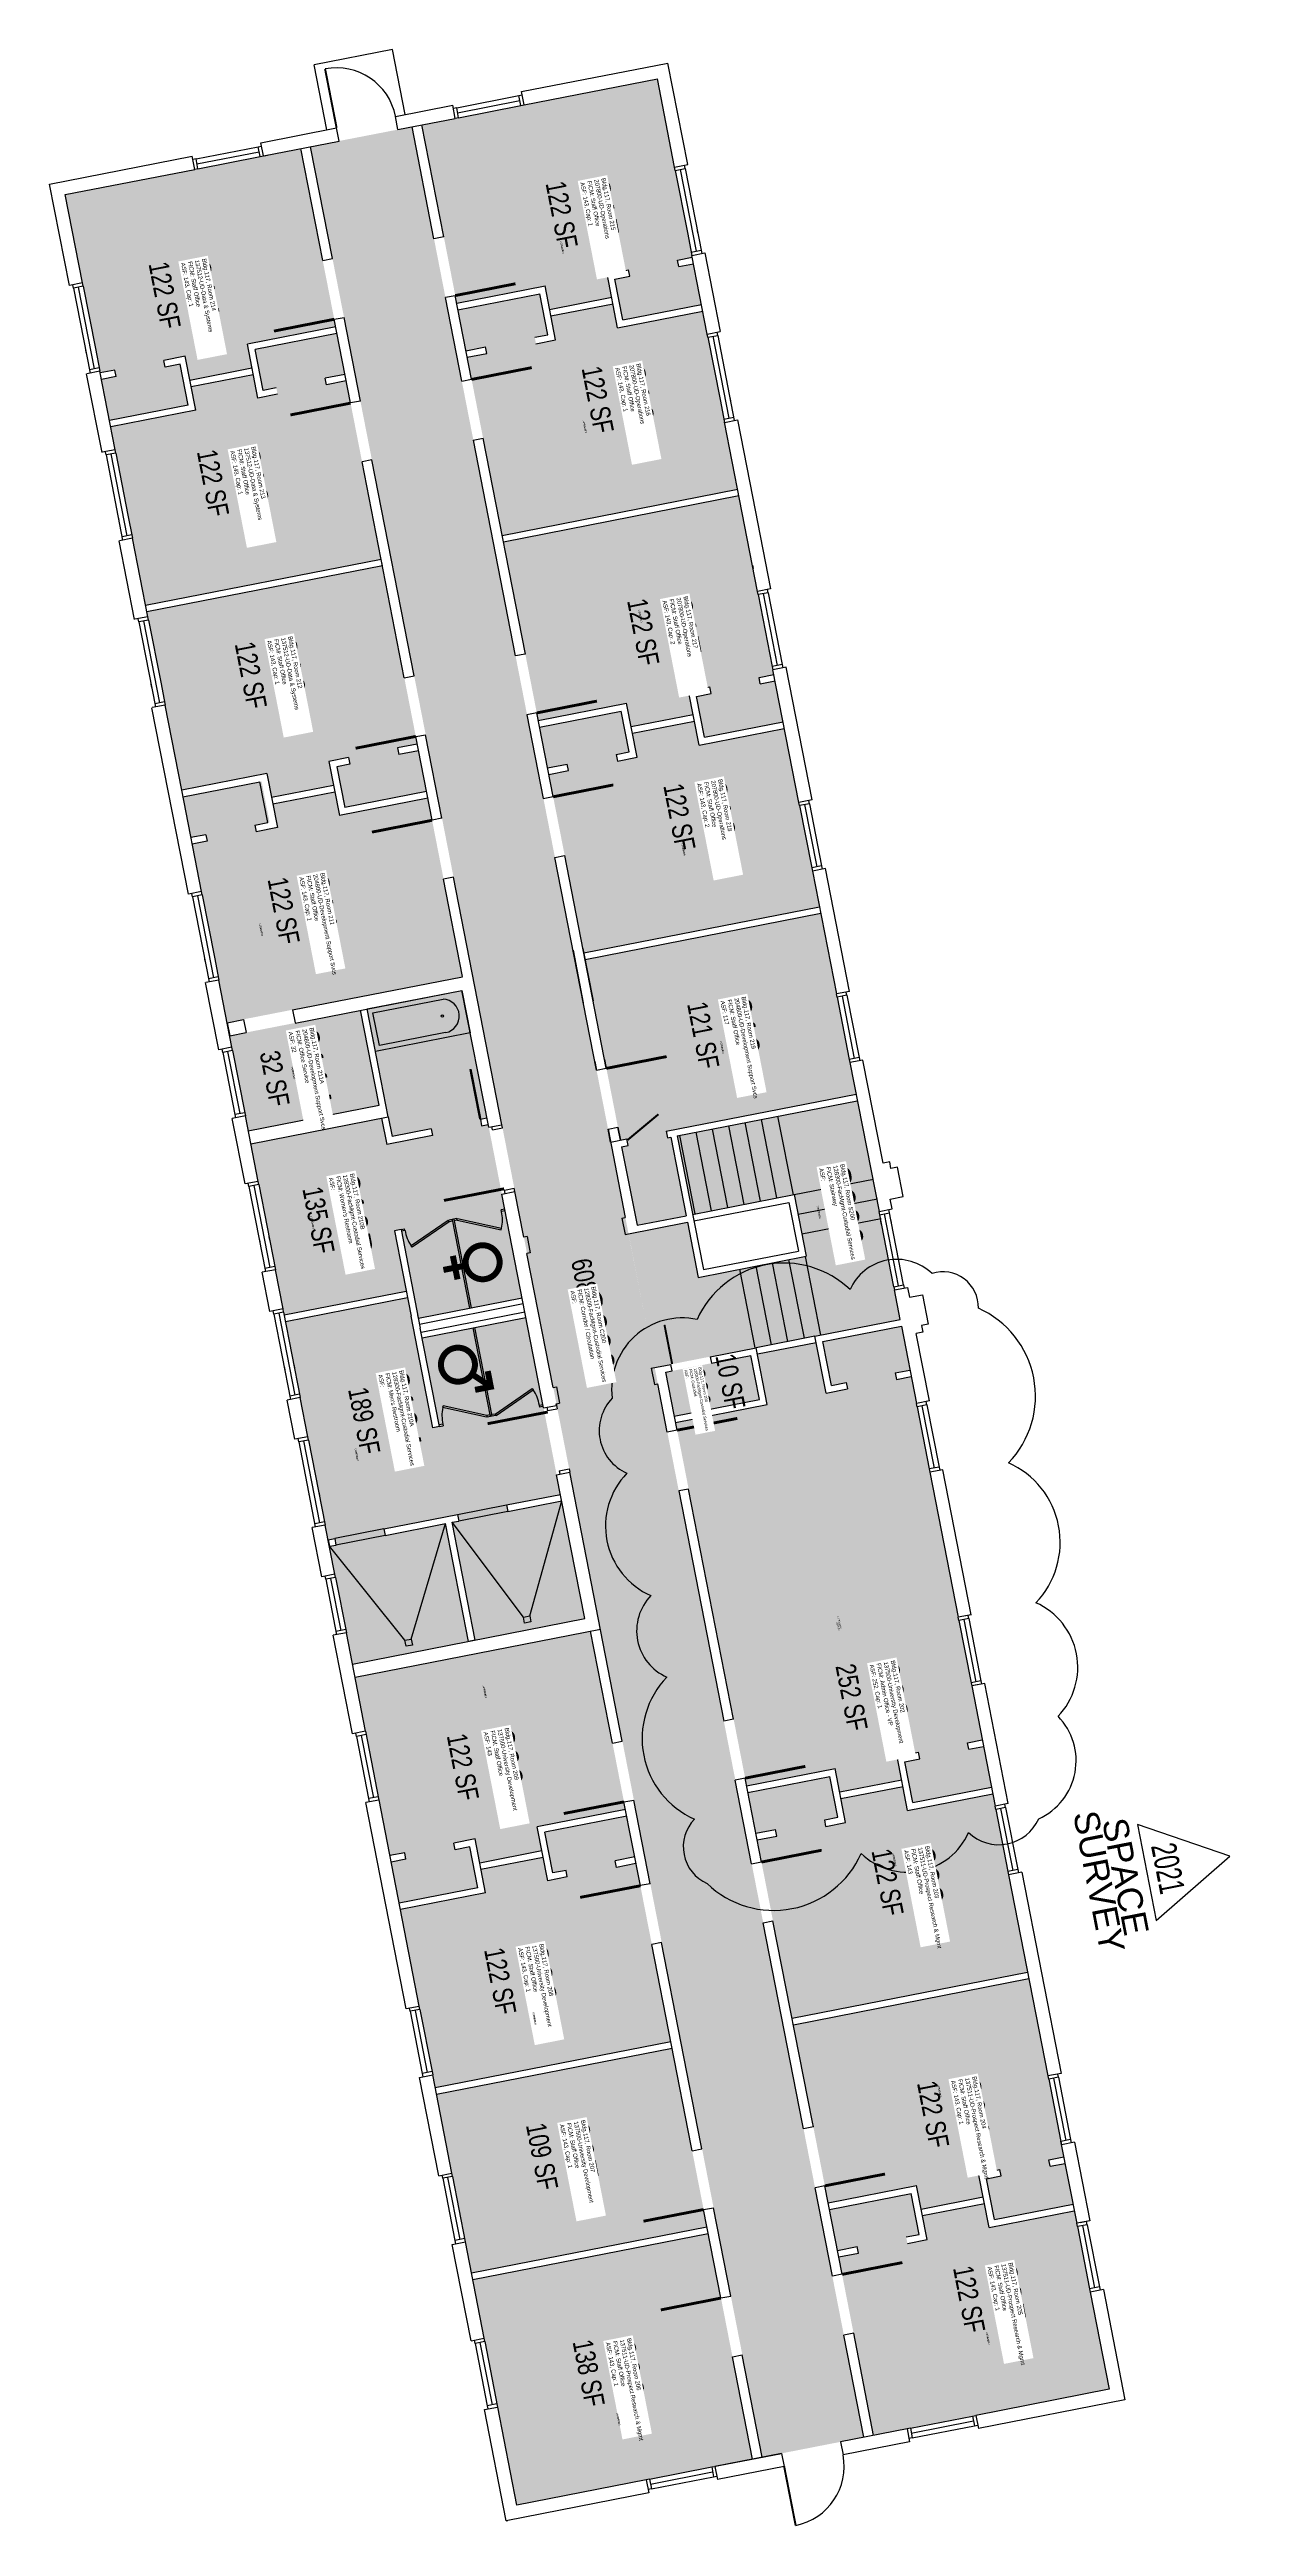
# Model space of a CAD drawing. Header units: inches. Extents: x 69200332 to 69201048, y 27659604 to 27661089.
import ezdxf
from ezdxf.enums import TextEntityAlignment as Align

# ---------------------------------------------------------------- set-up
doc = ezdxf.new("R2010")
doc.units = ezdxf.units.IN
doc.header["$LTSCALE"] = 50
doc.header["$MEASUREMENT"] = 0
doc.layers.get('0').update_dxf_attribs({"linetype": 'CONTINUOUS'})
for name, color, linetype in [('A-DOOR', 2, 'CONTINUOUS'), ('A-FLOR', 3, 'CONTINUOUS'), ('A-GLAZ', 1, 'CONTINUOUS'), ('A-IDEN-ICON', 4, 'CONTINUOUS'), ('A-IDEN-RNUM', 7, 'CONTINUOUS'), ('A-IDEN-SNUM', 4, 'CONTINUOUS'), ('A-IDEN-VNUM', 4, 'CONTINUOUS'), ('A-SITE', 3, 'CONTINUOUS'), ('A-WALL', 5, 'CONTINUOUS'), ('AREA-TEXT', 3, 'CONTINUOUS'), ('Rooms-Category-Color', 7, 'CONTINUOUS'), ('Rooms-College-Color', 7, 'CONTINUOUS'), ('Rooms-Department-Color', 7, 'CONTINUOUS'), ('Rooms-Division-Color', 7, 'CONTINUOUS'), ('Rooms-Information', 7, 'CONTINUOUS')]:
    doc.layers.add(name, color=color, linetype=linetype)
doc.layers.add('A-REV', color=1, linetype='CONTINUOUS', true_color=0xff0000)
doc.styles.add('Arial', font='arial.ttf')
doc.styles.add('CP_AREA', font='arial.ttf', dxfattribs={"height": 15})
doc.styles.add('CP_ROOMSNUMBER', font='arial.ttf', dxfattribs={"height": 1})
doc.styles.add('CP_ROOMVNUMBER', font='arial.ttf', dxfattribs={"width": 0.85, "height": 0.075})

# ---------------------------------------------------------------- blocks, each defined once
blk = doc.blocks.new('CPWOMEN')
at = {"const_width": 0.015}
blk.add_lwpolyline([(-0.0375, 0, 1), (0.0475, 0, 1)], format="xyb", close=True, dxfattribs=at)
for points in [[(0.005, -0.04), (0.005, -0.1)], [(-0.025, -0.07), (0.035, -0.07)]]:
    blk.add_lwpolyline(points, dxfattribs=at)
blk = doc.blocks.new('CPMEN')
at = {"const_width": 0.015}
blk.add_lwpolyline([(-0.0575, -0.02, 1), (0.0275, -0.02, 1)], format="xyb", close=True, dxfattribs=at)
for points in [[(0.055, 0.01), (0.055, 0.05), (0.015, 0.05)], [(0.0151, 0.0101), (0.055, 0.05)]]:
    blk.add_lwpolyline(points, dxfattribs=at)
blk = doc.blocks.new('Space Revision')
at = {"layer": 'A-REV', "transparency": 16777216}
blk.add_lwpolyline([(0, 2.538), (-1.465, 0), (1.465, 0)], close=True, dxfattribs=at)
at = {"layer": 'A-REV', "transparency": 16777216, "insert": (0, -0.274), "char_height": 0.75, "attachment_point": 2, "line_spacing_factor": 0.65, "style": 'Arial'}
blk.add_mtext_dynamic_manual_height_columns('SPACE\\PSURVEY', width=1.2391, gutter_width=0.0182, heights=[0], dxfattribs=at)
at = {"layer": 'A-REV', "transparency": 16777216, "style": 'Arial', "width": 0.65}
blk.add_attdef('YEAR', text='', height=0.75, dxfattribs=at).set_placement((0, 0.646), align=Align.MIDDLE_CENTER)
at = {"layer": 'A-REV', "style": 'Arial', "flags": 1}
blk.add_attdef('UPDATES', text='', height=0.75, dxfattribs=at).set_placement((1.499, 1.084), align=Align.TOP_LEFT)

msp = doc.modelspace()

# ---------------------------------------------------------------- hatches: boundary and pattern name
at = {"layer": 'Rooms-Category-Color', "true_color": 0xfa9ba3}
for points in [[(69200576.1, 27660936.9), (69200629.1, 27660947.3), (69200631.8, 27660933), (69200669.1, 27660940.3), (69200666.3, 27660954.5), (69200679.1, 27660957), (69200679.9, 27660953.1), (69200671, 27660951.4), (69200675.8, 27660926.9), (69200723, 27660936.1), (69200718.2, 27660960.6), (69200709.3, 27660958.9), (69200708.5, 27660962.8), (69200717.4, 27660964.5), (69200696.5, 27661071.5), (69200555.2, 27661043.9)], [(69200503.5, 27660922.7), (69200450.5, 27660912.3), (69200453.2, 27660898.1), (69200416, 27660890.8), (69200413.2, 27660905.1), (69200400.4, 27660902.6), (69200401.2, 27660898.6), (69200410.1, 27660900.4), (69200414.9, 27660875.8), (69200367.7, 27660866.6), (69200362.9, 27660891.2), (69200371.8, 27660892.9), (69200371, 27660896.8), (69200362.1, 27660895.1), (69200341.2, 27661002.1), (69200482.5, 27661029.7)], [(69200593.4, 27660910.7), (69200594.2, 27660906.8), (69200588.7, 27660905.8), (69200582.4, 27660904.5), (69200603.3, 27660797.5), (69200744.6, 27660825.2), (69200723.7, 27660932.1), (69200672.6, 27660922.2), (69200669.9, 27660936.4), (69200632.6, 27660929.1), (69200635.4, 27660914.9), (69200623.6, 27660912.6), (69200622.9, 27660916.5), (69200630.7, 27660918), (69200625.9, 27660942.6), (69200576.8, 27660933), (69200581.6, 27660908.4)], [(69200497.2, 27660891.9), (69200498, 27660888), (69200503.5, 27660889.1), (69200509.8, 27660890.3), (69200530.7, 27660783.3), (69200389.4, 27660755.7), (69200368.5, 27660862.7), (69200419.6, 27660872.7), (69200416.8, 27660886.9), (69200454, 27660894.2), (69200456.8, 27660880), (69200468.6, 27660882.3), (69200467.8, 27660886.2), (69200459.9, 27660884.6), (69200455.2, 27660909.2), (69200504.2, 27660918.8), (69200509, 27660894.2)], [(69200625, 27660686.6), (69200678, 27660697), (69200680.8, 27660682.8), (69200718, 27660690.1), (69200715.2, 27660704.3), (69200728, 27660706.8), (69200728.8, 27660702.9), (69200719.9, 27660701.1), (69200724.7, 27660676.6), (69200771.9, 27660685.8), (69200767.1, 27660710.4), (69200758.2, 27660708.6), (69200757.5, 27660712.5), (69200766.3, 27660714.3), (69200745.4, 27660821.3), (69200604.1, 27660793.6)], [(69200541.4, 27660666.2), (69200540.6, 27660670.2), (69200546.1, 27660671.2), (69200552.4, 27660672.5), (69200531.5, 27660779.4), (69200390.1, 27660751.8), (69200411.1, 27660644.8), (69200462.2, 27660654.8), (69200464.9, 27660640.6), (69200502.2, 27660647.9), (69200499.4, 27660662.1), (69200511.2, 27660664.4), (69200511.9, 27660660.5), (69200504.1, 27660658.9), (69200508.9, 27660634.4), (69200558, 27660644), (69200553.2, 27660668.5)], [(69200642.3, 27660660.5), (69200643.1, 27660656.6), (69200637.6, 27660655.5), (69200631.3, 27660654.3), (69200652.3, 27660547.3), (69200793.6, 27660574.9), (69200772.6, 27660681.9), (69200721.6, 27660671.9), (69200718.8, 27660686.1), (69200681.5, 27660678.8), (69200684.3, 27660664.6), (69200672.5, 27660662.3), (69200671.8, 27660666.2), (69200679.6, 27660667.8), (69200674.8, 27660692.3), (69200625.8, 27660682.7), (69200630.6, 27660658.2)], [(69200558.7, 27660640.1), (69200505.7, 27660629.7), (69200502.9, 27660643.9), (69200465.7, 27660636.7), (69200468.5, 27660622.4), (69200455.7, 27660619.9), (69200454.9, 27660623.8), (69200463.8, 27660625.6), (69200459, 27660650.1), (69200411.8, 27660640.9), (69200416.6, 27660616.4), (69200425.5, 27660618.1), (69200426.3, 27660614.2), (69200417.4, 27660612.4), (69200438.3, 27660505.5), (69200579.6, 27660533.1)], [(69200794.4, 27660571), (69200653.1, 27660543.3), (69200674.3, 27660434.9), (69200678.2, 27660435.7), (69200679, 27660431.7), (69200675, 27660431), (69200684.3, 27660383.9), (69200713.7, 27660389.6), (69200704.5, 27660436.7), (69200702.6, 27660436.4), (69200701.8, 27660440.3), (69200815.6, 27660462.5)], [(69200439.9, 27660497.6), (69200518.4, 27660512.9), (69200529.5, 27660456), (69200451, 27660440.6)], [(69200750, 27660047.7), (69200803, 27660058.1), (69200805.8, 27660043.9), (69200843, 27660051.1), (69200840.2, 27660065.4), (69200853, 27660067.9), (69200853.8, 27660063.9), (69200844.9, 27660062.2), (69200849.7, 27660037.7), (69200896.9, 27660046.9), (69200892.1, 27660071.4), (69200883.2, 27660069.7), (69200882.4, 27660073.6), (69200891.3, 27660075.4), (69200848.7, 27660293.2), (69200839.8, 27660291.5), (69200839.1, 27660295.4), (69200847.9, 27660297.1), (69200842.8, 27660323.5), (69200795.6, 27660314.3), (69200800.8, 27660287.9), (69200809.6, 27660289.6), (69200810.4, 27660285.8), (69200797.6, 27660283.3), (69200791.7, 27660313.5), (69200756.5, 27660306.6), (69200762.4, 27660276.4), (69200707.4, 27660265.6)], [(69200677.3, 27660033.5), (69200624.3, 27660023.2), (69200627.1, 27660008.9), (69200589.9, 27660001.6), (69200587.1, 27660015.9), (69200574.3, 27660013.4), (69200575.1, 27660009.4), (69200583.9, 27660011.2), (69200588.7, 27659986.6), (69200541.6, 27659977.4), (69200536.8, 27660002), (69200545.6, 27660003.7), (69200544.9, 27660007.6), (69200536, 27660005.9), (69200515.1, 27660112.9), (69200656.4, 27660140.5)], [(69200767.3, 27660021.6), (69200768.1, 27660017.6), (69200762.6, 27660016.6), (69200756.3, 27660015.3), (69200777.2, 27659908.4), (69200918.5, 27659936), (69200897.6, 27660043), (69200846.5, 27660033), (69200843.8, 27660047.2), (69200806.5, 27660039.9), (69200809.3, 27660025.7), (69200797.5, 27660023.4), (69200796.8, 27660027.3), (69200804.6, 27660028.9), (69200799.8, 27660053.4), (69200750.7, 27660043.8), (69200755.5, 27660019.3)], [(69200671.1, 27660002.8), (69200671.9, 27659998.8), (69200677.3, 27659999.9), (69200683.6, 27660001.1), (69200704.6, 27659894.2), (69200563.2, 27659866.5), (69200542.3, 27659973.5), (69200593.4, 27659983.5), (69200590.6, 27659997.7), (69200627.9, 27660005), (69200630.7, 27659990.8), (69200642.4, 27659993.1), (69200641.7, 27659997), (69200633.8, 27659995.5), (69200629, 27660020), (69200678.1, 27660029.6), (69200682.9, 27660005.1)], [(69200798.9, 27659797.6), (69200851.9, 27659808), (69200854.7, 27659793.7), (69200891.9, 27659801), (69200889.1, 27659815.2), (69200901.9, 27659817.7), (69200902.7, 27659813.8), (69200893.8, 27659812.1), (69200898.6, 27659787.6), (69200945.8, 27659796.8), (69200941, 27659821.3), (69200932.1, 27659819.6), (69200931.3, 27659823.5), (69200940.2, 27659825.2), (69200919.3, 27659932.2), (69200778, 27659904.6)], [(69200564, 27659862.8), (69200705.3, 27659890.2), (69200726.2, 27659783.3), (69200584.9, 27659755.6), (69200578.2, 27659790.2), (69200578.1, 27659790.2), (69200577.7, 27659792.2), (69200570.4, 27659829.5), (69200570.1, 27659831.4), (69200570.1, 27659831.4)], [(69200816.2, 27659771.4), (69200817, 27659767.5), (69200811.5, 27659766.5), (69200805.2, 27659765.2), (69200826.1, 27659658.2), (69200967.5, 27659685.9), (69200946.5, 27659792.8), (69200895.4, 27659782.9), (69200892.7, 27659797.1), (69200855.4, 27659789.8), (69200858.2, 27659775.6), (69200846.4, 27659773.3), (69200845.7, 27659777.2), (69200853.5, 27659778.7), (69200848.7, 27659803.3), (69200799.6, 27659793.7), (69200804.4, 27659769.1)], [(69200585.7, 27659751.7), (69200727, 27659779.3), (69200753.5, 27659643.9), (69200612.2, 27659616.3)]]:
    msp.add_hatch(color=241, dxfattribs=at).paths.add_polyline_path(points)
at = {"layer": 'Rooms-Category-Color', "true_color": 0xadadad}
for points in [[(69200549.3, 27661042.7), (69200820.3, 27659657), (69200759.4, 27659645.1), (69200557.9, 27660675.8), (69200488.4, 27661030.8), (69200498.2, 27661032.8)], [(69200472.6, 27660330.1), (69200452.5, 27660432.8), (69200531, 27660448.1), (69200534.1, 27660432.4), (69200561.6, 27660437.8), (69200560.8, 27660441.7), (69200537.3, 27660437.1), (69200522.3, 27660513.7), (69200579.2, 27660524.8), (69200594.2, 27660448.3), (69200590.2, 27660447.5), (69200591, 27660443.6), (69200595, 27660444.3), (69200615.3, 27660340.3), (69200553.1, 27660328.2), (69200542.7, 27660381.3), (69200538.7, 27660380.6), (69200545.8, 27660344.4)], [(69200717.6, 27660390.4), (69200778.5, 27660402.3), (69200785.7, 27660365.3), (69200720.9, 27660352.6), (69200714.5, 27660385.7), (69200679.2, 27660378.8), (69200694.8, 27660298.6), (69200842, 27660327.4), (69200816.3, 27660458.6), (69200708.4, 27660437.5)], [(69200546.6, 27660340.5), (69200561.8, 27660262.4), (69200565.8, 27660263.2), (69200555.4, 27660316.4), (69200617.6, 27660328.5), (69200638.3, 27660222.5), (69200605.9, 27660216.2), (69200606.7, 27660212.3), (69200639.1, 27660218.6), (69200652.9, 27660148), (69200587.1, 27660135.1), (69200573.3, 27660205.8), (69200577.3, 27660206.5), (69200576.5, 27660210.5), (69200532.3, 27660201.8), (69200533.1, 27660197.9), (69200569.4, 27660205), (69200583.2, 27660134.3), (69200513.5, 27660120.7), (69200499.7, 27660191.4), (69200503.6, 27660192.1), (69200502.9, 27660196.1), (69200499, 27660195.3), (69200473.4, 27660326.2)], [(69200752.5, 27660305.8), (69200701.5, 27660295.8), (69200706.6, 27660269.5), (69200757.7, 27660279.5)]]:
    msp.add_hatch(color=253, dxfattribs=at).paths.add_polyline_path(points)
at = {"layer": 'Rooms-College-Color', "true_color": 0x80bc67}
for points in [[(69200576.1, 27660936.9), (69200629.1, 27660947.3), (69200631.8, 27660933), (69200669.1, 27660940.3), (69200666.3, 27660954.5), (69200679.1, 27660957), (69200679.9, 27660953.1), (69200671, 27660951.4), (69200675.8, 27660926.9), (69200723, 27660936.1), (69200718.2, 27660960.6), (69200709.3, 27660958.9), (69200708.5, 27660962.8), (69200717.4, 27660964.5), (69200696.5, 27661071.5), (69200555.2, 27661043.9)], [(69200503.5, 27660922.7), (69200450.5, 27660912.3), (69200453.2, 27660898.1), (69200416, 27660890.8), (69200413.2, 27660905.1), (69200400.4, 27660902.6), (69200401.2, 27660898.6), (69200410.1, 27660900.4), (69200414.9, 27660875.8), (69200367.7, 27660866.6), (69200362.9, 27660891.2), (69200371.8, 27660892.9), (69200371, 27660896.8), (69200362.1, 27660895.1), (69200341.2, 27661002.1), (69200482.5, 27661029.7)], [(69200593.4, 27660910.7), (69200594.2, 27660906.8), (69200588.7, 27660905.8), (69200582.4, 27660904.5), (69200603.3, 27660797.5), (69200744.6, 27660825.2), (69200723.7, 27660932.1), (69200672.6, 27660922.2), (69200669.9, 27660936.4), (69200632.6, 27660929.1), (69200635.4, 27660914.9), (69200623.6, 27660912.6), (69200622.9, 27660916.5), (69200630.7, 27660918), (69200625.9, 27660942.6), (69200576.8, 27660933), (69200581.6, 27660908.4)], [(69200497.2, 27660891.9), (69200498, 27660888), (69200503.5, 27660889.1), (69200509.8, 27660890.3), (69200530.7, 27660783.3), (69200389.4, 27660755.7), (69200368.5, 27660862.7), (69200419.6, 27660872.7), (69200416.8, 27660886.9), (69200454, 27660894.2), (69200456.8, 27660880), (69200468.6, 27660882.3), (69200467.8, 27660886.2), (69200459.9, 27660884.6), (69200455.2, 27660909.2), (69200504.2, 27660918.8), (69200509, 27660894.2)], [(69200625, 27660686.6), (69200678, 27660697), (69200680.8, 27660682.8), (69200718, 27660690.1), (69200715.2, 27660704.3), (69200728, 27660706.8), (69200728.8, 27660702.9), (69200719.9, 27660701.1), (69200724.7, 27660676.6), (69200771.9, 27660685.8), (69200767.1, 27660710.4), (69200758.2, 27660708.6), (69200757.5, 27660712.5), (69200766.3, 27660714.3), (69200745.4, 27660821.3), (69200604.1, 27660793.6)], [(69200541.4, 27660666.2), (69200540.6, 27660670.2), (69200546.1, 27660671.2), (69200552.4, 27660672.5), (69200531.5, 27660779.4), (69200390.1, 27660751.8), (69200411.1, 27660644.8), (69200462.2, 27660654.8), (69200464.9, 27660640.6), (69200502.2, 27660647.9), (69200499.4, 27660662.1), (69200511.2, 27660664.4), (69200511.9, 27660660.5), (69200504.1, 27660658.9), (69200508.9, 27660634.4), (69200558, 27660644), (69200553.2, 27660668.5)], [(69200642.3, 27660660.5), (69200643.1, 27660656.6), (69200637.6, 27660655.5), (69200631.3, 27660654.3), (69200652.3, 27660547.3), (69200793.6, 27660574.9), (69200772.6, 27660681.9), (69200721.6, 27660671.9), (69200718.8, 27660686.1), (69200681.5, 27660678.8), (69200684.3, 27660664.6), (69200672.5, 27660662.3), (69200671.8, 27660666.2), (69200679.6, 27660667.8), (69200674.8, 27660692.3), (69200625.8, 27660682.7), (69200630.6, 27660658.2)], [(69200558.7, 27660640.1), (69200505.7, 27660629.7), (69200502.9, 27660643.9), (69200465.7, 27660636.7), (69200468.5, 27660622.4), (69200455.7, 27660619.9), (69200454.9, 27660623.8), (69200463.8, 27660625.6), (69200459, 27660650.1), (69200411.8, 27660640.9), (69200416.6, 27660616.4), (69200425.5, 27660618.1), (69200426.3, 27660614.2), (69200417.4, 27660612.4), (69200438.3, 27660505.5), (69200579.6, 27660533.1)], [(69200794.4, 27660571), (69200653.1, 27660543.3), (69200674.3, 27660434.9), (69200678.2, 27660435.7), (69200679, 27660431.7), (69200675, 27660431), (69200684.3, 27660383.9), (69200713.7, 27660389.6), (69200704.5, 27660436.7), (69200702.6, 27660436.4), (69200701.8, 27660440.3), (69200815.6, 27660462.5)], [(69200439.9, 27660497.6), (69200518.4, 27660512.9), (69200529.5, 27660456), (69200451, 27660440.6)], [(69200750, 27660047.7), (69200803, 27660058.1), (69200805.8, 27660043.9), (69200843, 27660051.1), (69200840.2, 27660065.4), (69200853, 27660067.9), (69200853.8, 27660063.9), (69200844.9, 27660062.2), (69200849.7, 27660037.7), (69200896.9, 27660046.9), (69200892.1, 27660071.4), (69200883.2, 27660069.7), (69200882.4, 27660073.6), (69200891.3, 27660075.4), (69200848.7, 27660293.2), (69200839.8, 27660291.5), (69200839.1, 27660295.4), (69200847.9, 27660297.1), (69200842.8, 27660323.5), (69200795.6, 27660314.3), (69200800.8, 27660287.9), (69200809.6, 27660289.6), (69200810.4, 27660285.8), (69200797.6, 27660283.3), (69200791.7, 27660313.5), (69200756.5, 27660306.6), (69200762.4, 27660276.4), (69200707.4, 27660265.6)], [(69200677.3, 27660033.5), (69200624.3, 27660023.2), (69200627.1, 27660008.9), (69200589.9, 27660001.6), (69200587.1, 27660015.9), (69200574.3, 27660013.4), (69200575.1, 27660009.4), (69200583.9, 27660011.2), (69200588.7, 27659986.6), (69200541.6, 27659977.4), (69200536.8, 27660002), (69200545.6, 27660003.7), (69200544.9, 27660007.6), (69200536, 27660005.9), (69200515.1, 27660112.9), (69200656.4, 27660140.5)], [(69200767.3, 27660021.6), (69200768.1, 27660017.6), (69200762.6, 27660016.6), (69200756.3, 27660015.3), (69200777.2, 27659908.4), (69200918.5, 27659936), (69200897.6, 27660043), (69200846.5, 27660033), (69200843.8, 27660047.2), (69200806.5, 27660039.9), (69200809.3, 27660025.7), (69200797.5, 27660023.4), (69200796.8, 27660027.3), (69200804.6, 27660028.9), (69200799.8, 27660053.4), (69200750.7, 27660043.8), (69200755.5, 27660019.3)], [(69200671.1, 27660002.8), (69200671.9, 27659998.8), (69200677.3, 27659999.9), (69200683.6, 27660001.1), (69200704.6, 27659894.2), (69200563.2, 27659866.5), (69200542.3, 27659973.5), (69200593.4, 27659983.5), (69200590.6, 27659997.7), (69200627.9, 27660005), (69200630.7, 27659990.8), (69200642.4, 27659993.1), (69200641.7, 27659997), (69200633.8, 27659995.5), (69200629, 27660020), (69200678.1, 27660029.6), (69200682.9, 27660005.1)], [(69200798.9, 27659797.6), (69200851.9, 27659808), (69200854.7, 27659793.7), (69200891.9, 27659801), (69200889.1, 27659815.2), (69200901.9, 27659817.7), (69200902.7, 27659813.8), (69200893.8, 27659812.1), (69200898.6, 27659787.6), (69200945.8, 27659796.8), (69200941, 27659821.3), (69200932.1, 27659819.6), (69200931.3, 27659823.5), (69200940.2, 27659825.2), (69200919.3, 27659932.2), (69200778, 27659904.6)], [(69200564, 27659862.8), (69200705.3, 27659890.2), (69200726.2, 27659783.3), (69200584.9, 27659755.6), (69200578.2, 27659790.2), (69200578.1, 27659790.2), (69200577.7, 27659792.2), (69200570.4, 27659829.5), (69200570.1, 27659831.4), (69200570.1, 27659831.4)], [(69200816.2, 27659771.4), (69200817, 27659767.5), (69200811.5, 27659766.5), (69200805.2, 27659765.2), (69200826.1, 27659658.2), (69200967.5, 27659685.9), (69200946.5, 27659792.8), (69200895.4, 27659782.9), (69200892.7, 27659797.1), (69200855.4, 27659789.8), (69200858.2, 27659775.6), (69200846.4, 27659773.3), (69200845.7, 27659777.2), (69200853.5, 27659778.7), (69200848.7, 27659803.3), (69200799.6, 27659793.7), (69200804.4, 27659769.1)], [(69200585.7, 27659751.7), (69200727, 27659779.3), (69200753.5, 27659643.9), (69200612.2, 27659616.3)]]:
    msp.add_hatch(color=83, dxfattribs=at).paths.add_polyline_path(points)
at = {"layer": 'Rooms-College-Color', "true_color": 0xadadad}
for points in [[(69200549.3, 27661042.7), (69200820.3, 27659657), (69200759.4, 27659645.1), (69200557.9, 27660675.8), (69200488.4, 27661030.8), (69200498.2, 27661032.8)], [(69200472.6, 27660330.1), (69200452.5, 27660432.8), (69200531, 27660448.1), (69200534.1, 27660432.4), (69200561.6, 27660437.8), (69200560.8, 27660441.7), (69200537.3, 27660437.1), (69200522.3, 27660513.7), (69200579.2, 27660524.8), (69200594.2, 27660448.3), (69200590.2, 27660447.5), (69200591, 27660443.6), (69200595, 27660444.3), (69200615.3, 27660340.3), (69200553.1, 27660328.2), (69200542.7, 27660381.3), (69200538.7, 27660380.6), (69200545.8, 27660344.4)], [(69200717.6, 27660390.4), (69200778.5, 27660402.3), (69200785.7, 27660365.3), (69200720.9, 27660352.6), (69200714.5, 27660385.7), (69200679.2, 27660378.8), (69200694.8, 27660298.6), (69200842, 27660327.4), (69200816.3, 27660458.6), (69200708.4, 27660437.5)], [(69200546.6, 27660340.5), (69200561.8, 27660262.4), (69200565.8, 27660263.2), (69200555.4, 27660316.4), (69200617.6, 27660328.5), (69200638.3, 27660222.5), (69200605.9, 27660216.2), (69200606.7, 27660212.3), (69200639.1, 27660218.6), (69200652.9, 27660148), (69200587.1, 27660135.1), (69200573.3, 27660205.8), (69200577.3, 27660206.5), (69200576.5, 27660210.5), (69200532.3, 27660201.8), (69200533.1, 27660197.9), (69200569.4, 27660205), (69200583.2, 27660134.3), (69200513.5, 27660120.7), (69200499.7, 27660191.4), (69200503.6, 27660192.1), (69200502.9, 27660196.1), (69200499, 27660195.3), (69200473.4, 27660326.2)], [(69200752.5, 27660305.8), (69200701.5, 27660295.8), (69200706.6, 27660269.5), (69200757.7, 27660279.5)]]:
    msp.add_hatch(color=253, dxfattribs=at).paths.add_polyline_path(points)
at = {"layer": 'Rooms-Department-Color', "true_color": 0xe66c51}
for points in [[(69200576.1, 27660936.9), (69200629.1, 27660947.3), (69200631.8, 27660933), (69200669.1, 27660940.3), (69200666.3, 27660954.5), (69200679.1, 27660957), (69200679.9, 27660953.1), (69200671, 27660951.4), (69200675.8, 27660926.9), (69200723, 27660936.1), (69200718.2, 27660960.6), (69200709.3, 27660958.9), (69200708.5, 27660962.8), (69200717.4, 27660964.5), (69200696.5, 27661071.5), (69200555.2, 27661043.9)], [(69200503.5, 27660922.7), (69200450.5, 27660912.3), (69200453.2, 27660898.1), (69200416, 27660890.8), (69200413.2, 27660905.1), (69200400.4, 27660902.6), (69200401.2, 27660898.6), (69200410.1, 27660900.4), (69200414.9, 27660875.8), (69200367.7, 27660866.6), (69200362.9, 27660891.2), (69200371.8, 27660892.9), (69200371, 27660896.8), (69200362.1, 27660895.1), (69200341.2, 27661002.1), (69200482.5, 27661029.7)], [(69200593.4, 27660910.7), (69200594.2, 27660906.8), (69200588.7, 27660905.8), (69200582.4, 27660904.5), (69200603.3, 27660797.5), (69200744.6, 27660825.2), (69200723.7, 27660932.1), (69200672.6, 27660922.2), (69200669.9, 27660936.4), (69200632.6, 27660929.1), (69200635.4, 27660914.9), (69200623.6, 27660912.6), (69200622.9, 27660916.5), (69200630.7, 27660918), (69200625.9, 27660942.6), (69200576.8, 27660933), (69200581.6, 27660908.4)], [(69200497.2, 27660891.9), (69200498, 27660888), (69200503.5, 27660889.1), (69200509.8, 27660890.3), (69200530.7, 27660783.3), (69200389.4, 27660755.7), (69200368.5, 27660862.7), (69200419.6, 27660872.7), (69200416.8, 27660886.9), (69200454, 27660894.2), (69200456.8, 27660880), (69200468.6, 27660882.3), (69200467.8, 27660886.2), (69200459.9, 27660884.6), (69200455.2, 27660909.2), (69200504.2, 27660918.8), (69200509, 27660894.2)], [(69200625, 27660686.6), (69200678, 27660697), (69200680.8, 27660682.8), (69200718, 27660690.1), (69200715.2, 27660704.3), (69200728, 27660706.8), (69200728.8, 27660702.9), (69200719.9, 27660701.1), (69200724.7, 27660676.6), (69200771.9, 27660685.8), (69200767.1, 27660710.4), (69200758.2, 27660708.6), (69200757.5, 27660712.5), (69200766.3, 27660714.3), (69200745.4, 27660821.3), (69200604.1, 27660793.6)], [(69200541.4, 27660666.2), (69200540.6, 27660670.2), (69200546.1, 27660671.2), (69200552.4, 27660672.5), (69200531.5, 27660779.4), (69200390.1, 27660751.8), (69200411.1, 27660644.8), (69200462.2, 27660654.8), (69200464.9, 27660640.6), (69200502.2, 27660647.9), (69200499.4, 27660662.1), (69200511.2, 27660664.4), (69200511.9, 27660660.5), (69200504.1, 27660658.9), (69200508.9, 27660634.4), (69200558, 27660644), (69200553.2, 27660668.5)], [(69200642.3, 27660660.5), (69200643.1, 27660656.6), (69200637.6, 27660655.5), (69200631.3, 27660654.3), (69200652.3, 27660547.3), (69200793.6, 27660574.9), (69200772.6, 27660681.9), (69200721.6, 27660671.9), (69200718.8, 27660686.1), (69200681.5, 27660678.8), (69200684.3, 27660664.6), (69200672.5, 27660662.3), (69200671.8, 27660666.2), (69200679.6, 27660667.8), (69200674.8, 27660692.3), (69200625.8, 27660682.7), (69200630.6, 27660658.2)], [(69200558.7, 27660640.1), (69200505.7, 27660629.7), (69200502.9, 27660643.9), (69200465.7, 27660636.7), (69200468.5, 27660622.4), (69200455.7, 27660619.9), (69200454.9, 27660623.8), (69200463.8, 27660625.6), (69200459, 27660650.1), (69200411.8, 27660640.9), (69200416.6, 27660616.4), (69200425.5, 27660618.1), (69200426.3, 27660614.2), (69200417.4, 27660612.4), (69200438.3, 27660505.5), (69200579.6, 27660533.1)], [(69200794.4, 27660571), (69200653.1, 27660543.3), (69200674.3, 27660434.9), (69200678.2, 27660435.7), (69200679, 27660431.7), (69200675, 27660431), (69200684.3, 27660383.9), (69200713.7, 27660389.6), (69200704.5, 27660436.7), (69200702.6, 27660436.4), (69200701.8, 27660440.3), (69200815.6, 27660462.5)], [(69200439.9, 27660497.6), (69200518.4, 27660512.9), (69200529.5, 27660456), (69200451, 27660440.6)], [(69200750, 27660047.7), (69200803, 27660058.1), (69200805.8, 27660043.9), (69200843, 27660051.1), (69200840.2, 27660065.4), (69200853, 27660067.9), (69200853.8, 27660063.9), (69200844.9, 27660062.2), (69200849.7, 27660037.7), (69200896.9, 27660046.9), (69200892.1, 27660071.4), (69200883.2, 27660069.7), (69200882.4, 27660073.6), (69200891.3, 27660075.4), (69200848.7, 27660293.2), (69200839.8, 27660291.5), (69200839.1, 27660295.4), (69200847.9, 27660297.1), (69200842.8, 27660323.5), (69200795.6, 27660314.3), (69200800.8, 27660287.9), (69200809.6, 27660289.6), (69200810.4, 27660285.8), (69200797.6, 27660283.3), (69200791.7, 27660313.5), (69200756.5, 27660306.6), (69200762.4, 27660276.4), (69200707.4, 27660265.6)], [(69200677.3, 27660033.5), (69200624.3, 27660023.2), (69200627.1, 27660008.9), (69200589.9, 27660001.6), (69200587.1, 27660015.9), (69200574.3, 27660013.4), (69200575.1, 27660009.4), (69200583.9, 27660011.2), (69200588.7, 27659986.6), (69200541.6, 27659977.4), (69200536.8, 27660002), (69200545.6, 27660003.7), (69200544.9, 27660007.6), (69200536, 27660005.9), (69200515.1, 27660112.9), (69200656.4, 27660140.5)], [(69200767.3, 27660021.6), (69200768.1, 27660017.6), (69200762.6, 27660016.6), (69200756.3, 27660015.3), (69200777.2, 27659908.4), (69200918.5, 27659936), (69200897.6, 27660043), (69200846.5, 27660033), (69200843.8, 27660047.2), (69200806.5, 27660039.9), (69200809.3, 27660025.7), (69200797.5, 27660023.4), (69200796.8, 27660027.3), (69200804.6, 27660028.9), (69200799.8, 27660053.4), (69200750.7, 27660043.8), (69200755.5, 27660019.3)], [(69200671.1, 27660002.8), (69200671.9, 27659998.8), (69200677.3, 27659999.9), (69200683.6, 27660001.1), (69200704.6, 27659894.2), (69200563.2, 27659866.5), (69200542.3, 27659973.5), (69200593.4, 27659983.5), (69200590.6, 27659997.7), (69200627.9, 27660005), (69200630.7, 27659990.8), (69200642.4, 27659993.1), (69200641.7, 27659997), (69200633.8, 27659995.5), (69200629, 27660020), (69200678.1, 27660029.6), (69200682.9, 27660005.1)], [(69200798.9, 27659797.6), (69200851.9, 27659808), (69200854.7, 27659793.7), (69200891.9, 27659801), (69200889.1, 27659815.2), (69200901.9, 27659817.7), (69200902.7, 27659813.8), (69200893.8, 27659812.1), (69200898.6, 27659787.6), (69200945.8, 27659796.8), (69200941, 27659821.3), (69200932.1, 27659819.6), (69200931.3, 27659823.5), (69200940.2, 27659825.2), (69200919.3, 27659932.2), (69200778, 27659904.6)], [(69200564, 27659862.8), (69200705.3, 27659890.2), (69200726.2, 27659783.3), (69200584.9, 27659755.6), (69200578.2, 27659790.2), (69200578.1, 27659790.2), (69200577.7, 27659792.2), (69200570.4, 27659829.5), (69200570.1, 27659831.4), (69200570.1, 27659831.4)], [(69200816.2, 27659771.4), (69200817, 27659767.5), (69200811.5, 27659766.5), (69200805.2, 27659765.2), (69200826.1, 27659658.2), (69200967.5, 27659685.9), (69200946.5, 27659792.8), (69200895.4, 27659782.9), (69200892.7, 27659797.1), (69200855.4, 27659789.8), (69200858.2, 27659775.6), (69200846.4, 27659773.3), (69200845.7, 27659777.2), (69200853.5, 27659778.7), (69200848.7, 27659803.3), (69200799.6, 27659793.7), (69200804.4, 27659769.1)], [(69200585.7, 27659751.7), (69200727, 27659779.3), (69200753.5, 27659643.9), (69200612.2, 27659616.3)]]:
    msp.add_hatch(color=13, dxfattribs=at).paths.add_polyline_path(points)
at = {"layer": 'Rooms-Department-Color', "true_color": 0xacacac}
for points in [[(69200549.3, 27661042.7), (69200820.3, 27659657), (69200759.4, 27659645.1), (69200557.9, 27660675.8), (69200488.4, 27661030.8), (69200498.2, 27661032.8)], [(69200472.6, 27660330.1), (69200452.5, 27660432.8), (69200531, 27660448.1), (69200534.1, 27660432.4), (69200561.6, 27660437.8), (69200560.8, 27660441.7), (69200537.3, 27660437.1), (69200522.3, 27660513.7), (69200579.2, 27660524.8), (69200594.2, 27660448.3), (69200590.2, 27660447.5), (69200591, 27660443.6), (69200595, 27660444.3), (69200615.3, 27660340.3), (69200553.1, 27660328.2), (69200542.7, 27660381.3), (69200538.7, 27660380.6), (69200545.8, 27660344.4)], [(69200717.6, 27660390.4), (69200778.5, 27660402.3), (69200785.7, 27660365.3), (69200720.9, 27660352.6), (69200714.5, 27660385.7), (69200679.2, 27660378.8), (69200694.8, 27660298.6), (69200842, 27660327.4), (69200816.3, 27660458.6), (69200708.4, 27660437.5)], [(69200546.6, 27660340.5), (69200561.8, 27660262.4), (69200565.8, 27660263.2), (69200555.4, 27660316.4), (69200617.6, 27660328.5), (69200638.3, 27660222.5), (69200605.9, 27660216.2), (69200606.7, 27660212.3), (69200639.1, 27660218.6), (69200652.9, 27660148), (69200587.1, 27660135.1), (69200573.3, 27660205.8), (69200577.3, 27660206.5), (69200576.5, 27660210.5), (69200532.3, 27660201.8), (69200533.1, 27660197.9), (69200569.4, 27660205), (69200583.2, 27660134.3), (69200513.5, 27660120.7), (69200499.7, 27660191.4), (69200503.6, 27660192.1), (69200502.9, 27660196.1), (69200499, 27660195.3), (69200473.4, 27660326.2)], [(69200752.5, 27660305.8), (69200701.5, 27660295.8), (69200706.6, 27660269.5), (69200757.7, 27660279.5)]]:
    msp.add_hatch(color=253, dxfattribs=at).paths.add_polyline_path(points)
at = {"layer": 'Rooms-Division-Color', "true_color": 0xe66c51}
for points in [[(69200576.1, 27660936.9), (69200629.1, 27660947.3), (69200631.8, 27660933), (69200669.1, 27660940.3), (69200666.3, 27660954.5), (69200679.1, 27660957), (69200679.9, 27660953.1), (69200671, 27660951.4), (69200675.8, 27660926.9), (69200723, 27660936.1), (69200718.2, 27660960.6), (69200709.3, 27660958.9), (69200708.5, 27660962.8), (69200717.4, 27660964.5), (69200696.5, 27661071.5), (69200555.2, 27661043.9)], [(69200503.5, 27660922.7), (69200450.5, 27660912.3), (69200453.2, 27660898.1), (69200416, 27660890.8), (69200413.2, 27660905.1), (69200400.4, 27660902.6), (69200401.2, 27660898.6), (69200410.1, 27660900.4), (69200414.9, 27660875.8), (69200367.7, 27660866.6), (69200362.9, 27660891.2), (69200371.8, 27660892.9), (69200371, 27660896.8), (69200362.1, 27660895.1), (69200341.2, 27661002.1), (69200482.5, 27661029.7)], [(69200593.4, 27660910.7), (69200594.2, 27660906.8), (69200588.7, 27660905.8), (69200582.4, 27660904.5), (69200603.3, 27660797.5), (69200744.6, 27660825.2), (69200723.7, 27660932.1), (69200672.6, 27660922.2), (69200669.9, 27660936.4), (69200632.6, 27660929.1), (69200635.4, 27660914.9), (69200623.6, 27660912.6), (69200622.9, 27660916.5), (69200630.7, 27660918), (69200625.9, 27660942.6), (69200576.8, 27660933), (69200581.6, 27660908.4)], [(69200497.2, 27660891.9), (69200498, 27660888), (69200503.5, 27660889.1), (69200509.8, 27660890.3), (69200530.7, 27660783.3), (69200389.4, 27660755.7), (69200368.5, 27660862.7), (69200419.6, 27660872.7), (69200416.8, 27660886.9), (69200454, 27660894.2), (69200456.8, 27660880), (69200468.6, 27660882.3), (69200467.8, 27660886.2), (69200459.9, 27660884.6), (69200455.2, 27660909.2), (69200504.2, 27660918.8), (69200509, 27660894.2)], [(69200625, 27660686.6), (69200678, 27660697), (69200680.8, 27660682.8), (69200718, 27660690.1), (69200715.2, 27660704.3), (69200728, 27660706.8), (69200728.8, 27660702.9), (69200719.9, 27660701.1), (69200724.7, 27660676.6), (69200771.9, 27660685.8), (69200767.1, 27660710.4), (69200758.2, 27660708.6), (69200757.5, 27660712.5), (69200766.3, 27660714.3), (69200745.4, 27660821.3), (69200604.1, 27660793.6)], [(69200541.4, 27660666.2), (69200540.6, 27660670.2), (69200546.1, 27660671.2), (69200552.4, 27660672.5), (69200531.5, 27660779.4), (69200390.1, 27660751.8), (69200411.1, 27660644.8), (69200462.2, 27660654.8), (69200464.9, 27660640.6), (69200502.2, 27660647.9), (69200499.4, 27660662.1), (69200511.2, 27660664.4), (69200511.9, 27660660.5), (69200504.1, 27660658.9), (69200508.9, 27660634.4), (69200558, 27660644), (69200553.2, 27660668.5)], [(69200642.3, 27660660.5), (69200643.1, 27660656.6), (69200637.6, 27660655.5), (69200631.3, 27660654.3), (69200652.3, 27660547.3), (69200793.6, 27660574.9), (69200772.6, 27660681.9), (69200721.6, 27660671.9), (69200718.8, 27660686.1), (69200681.5, 27660678.8), (69200684.3, 27660664.6), (69200672.5, 27660662.3), (69200671.8, 27660666.2), (69200679.6, 27660667.8), (69200674.8, 27660692.3), (69200625.8, 27660682.7), (69200630.6, 27660658.2)], [(69200558.7, 27660640.1), (69200505.7, 27660629.7), (69200502.9, 27660643.9), (69200465.7, 27660636.7), (69200468.5, 27660622.4), (69200455.7, 27660619.9), (69200454.9, 27660623.8), (69200463.8, 27660625.6), (69200459, 27660650.1), (69200411.8, 27660640.9), (69200416.6, 27660616.4), (69200425.5, 27660618.1), (69200426.3, 27660614.2), (69200417.4, 27660612.4), (69200438.3, 27660505.5), (69200579.6, 27660533.1)], [(69200794.4, 27660571), (69200653.1, 27660543.3), (69200674.3, 27660434.9), (69200678.2, 27660435.7), (69200679, 27660431.7), (69200675, 27660431), (69200684.3, 27660383.9), (69200713.7, 27660389.6), (69200704.5, 27660436.7), (69200702.6, 27660436.4), (69200701.8, 27660440.3), (69200815.6, 27660462.5)], [(69200439.9, 27660497.6), (69200518.4, 27660512.9), (69200529.5, 27660456), (69200451, 27660440.6)], [(69200750, 27660047.7), (69200803, 27660058.1), (69200805.8, 27660043.9), (69200843, 27660051.1), (69200840.2, 27660065.4), (69200853, 27660067.9), (69200853.8, 27660063.9), (69200844.9, 27660062.2), (69200849.7, 27660037.7), (69200896.9, 27660046.9), (69200892.1, 27660071.4), (69200883.2, 27660069.7), (69200882.4, 27660073.6), (69200891.3, 27660075.4), (69200848.7, 27660293.2), (69200839.8, 27660291.5), (69200839.1, 27660295.4), (69200847.9, 27660297.1), (69200842.8, 27660323.5), (69200795.6, 27660314.3), (69200800.8, 27660287.9), (69200809.6, 27660289.6), (69200810.4, 27660285.8), (69200797.6, 27660283.3), (69200791.7, 27660313.5), (69200756.5, 27660306.6), (69200762.4, 27660276.4), (69200707.4, 27660265.6)], [(69200677.3, 27660033.5), (69200624.3, 27660023.2), (69200627.1, 27660008.9), (69200589.9, 27660001.6), (69200587.1, 27660015.9), (69200574.3, 27660013.4), (69200575.1, 27660009.4), (69200583.9, 27660011.2), (69200588.7, 27659986.6), (69200541.6, 27659977.4), (69200536.8, 27660002), (69200545.6, 27660003.7), (69200544.9, 27660007.6), (69200536, 27660005.9), (69200515.1, 27660112.9), (69200656.4, 27660140.5)], [(69200767.3, 27660021.6), (69200768.1, 27660017.6), (69200762.6, 27660016.6), (69200756.3, 27660015.3), (69200777.2, 27659908.4), (69200918.5, 27659936), (69200897.6, 27660043), (69200846.5, 27660033), (69200843.8, 27660047.2), (69200806.5, 27660039.9), (69200809.3, 27660025.7), (69200797.5, 27660023.4), (69200796.8, 27660027.3), (69200804.6, 27660028.9), (69200799.8, 27660053.4), (69200750.7, 27660043.8), (69200755.5, 27660019.3)], [(69200671.1, 27660002.8), (69200671.9, 27659998.8), (69200677.3, 27659999.9), (69200683.6, 27660001.1), (69200704.6, 27659894.2), (69200563.2, 27659866.5), (69200542.3, 27659973.5), (69200593.4, 27659983.5), (69200590.6, 27659997.7), (69200627.9, 27660005), (69200630.7, 27659990.8), (69200642.4, 27659993.1), (69200641.7, 27659997), (69200633.8, 27659995.5), (69200629, 27660020), (69200678.1, 27660029.6), (69200682.9, 27660005.1)], [(69200798.9, 27659797.6), (69200851.9, 27659808), (69200854.7, 27659793.7), (69200891.9, 27659801), (69200889.1, 27659815.2), (69200901.9, 27659817.7), (69200902.7, 27659813.8), (69200893.8, 27659812.1), (69200898.6, 27659787.6), (69200945.8, 27659796.8), (69200941, 27659821.3), (69200932.1, 27659819.6), (69200931.3, 27659823.5), (69200940.2, 27659825.2), (69200919.3, 27659932.2), (69200778, 27659904.6)], [(69200564, 27659862.8), (69200705.3, 27659890.2), (69200726.2, 27659783.3), (69200584.9, 27659755.6), (69200578.2, 27659790.2), (69200578.1, 27659790.2), (69200577.7, 27659792.2), (69200570.4, 27659829.5), (69200570.1, 27659831.4), (69200570.1, 27659831.4)], [(69200816.2, 27659771.4), (69200817, 27659767.5), (69200811.5, 27659766.5), (69200805.2, 27659765.2), (69200826.1, 27659658.2), (69200967.5, 27659685.9), (69200946.5, 27659792.8), (69200895.4, 27659782.9), (69200892.7, 27659797.1), (69200855.4, 27659789.8), (69200858.2, 27659775.6), (69200846.4, 27659773.3), (69200845.7, 27659777.2), (69200853.5, 27659778.7), (69200848.7, 27659803.3), (69200799.6, 27659793.7), (69200804.4, 27659769.1)], [(69200585.7, 27659751.7), (69200727, 27659779.3), (69200753.5, 27659643.9), (69200612.2, 27659616.3)]]:
    msp.add_hatch(color=13, dxfattribs=at).paths.add_polyline_path(points)
at = {"layer": 'Rooms-Division-Color', "true_color": 0xadadad}
for points in [[(69200549.3, 27661042.7), (69200820.3, 27659657), (69200759.4, 27659645.1), (69200557.9, 27660675.8), (69200488.4, 27661030.8), (69200498.2, 27661032.8)], [(69200472.6, 27660330.1), (69200452.5, 27660432.8), (69200531, 27660448.1), (69200534.1, 27660432.4), (69200561.6, 27660437.8), (69200560.8, 27660441.7), (69200537.3, 27660437.1), (69200522.3, 27660513.7), (69200579.2, 27660524.8), (69200594.2, 27660448.3), (69200590.2, 27660447.5), (69200591, 27660443.6), (69200595, 27660444.3), (69200615.3, 27660340.3), (69200553.1, 27660328.2), (69200542.7, 27660381.3), (69200538.7, 27660380.6), (69200545.8, 27660344.4)], [(69200717.6, 27660390.4), (69200778.5, 27660402.3), (69200785.7, 27660365.3), (69200720.9, 27660352.6), (69200714.5, 27660385.7), (69200679.2, 27660378.8), (69200694.8, 27660298.6), (69200842, 27660327.4), (69200816.3, 27660458.6), (69200708.4, 27660437.5)], [(69200546.6, 27660340.5), (69200561.8, 27660262.4), (69200565.8, 27660263.2), (69200555.4, 27660316.4), (69200617.6, 27660328.5), (69200638.3, 27660222.5), (69200605.9, 27660216.2), (69200606.7, 27660212.3), (69200639.1, 27660218.6), (69200652.9, 27660148), (69200587.1, 27660135.1), (69200573.3, 27660205.8), (69200577.3, 27660206.5), (69200576.5, 27660210.5), (69200532.3, 27660201.8), (69200533.1, 27660197.9), (69200569.4, 27660205), (69200583.2, 27660134.3), (69200513.5, 27660120.7), (69200499.7, 27660191.4), (69200503.6, 27660192.1), (69200502.9, 27660196.1), (69200499, 27660195.3), (69200473.4, 27660326.2)], [(69200752.5, 27660305.8), (69200701.5, 27660295.8), (69200706.6, 27660269.5), (69200757.7, 27660279.5)]]:
    msp.add_hatch(color=253, dxfattribs=at).paths.add_polyline_path(points)

# ---------------------------------------------------------------- linework, layer by layer
at = {"layer": 'A-DOOR', "const_width": 1.2}
for points in [[(69200504, 27661042.1), (69200497.1, 27661077.4)], [(69200772.5, 27659639.5), (69200779.4, 27659604.1)]]:
    msp.add_lwpolyline(points, dxfattribs=at)
at = {"layer": 'A-DOOR'}
for points in [[(69200575.2, 27660941.5, 1.72, 1.72, 0), (69200611.3, 27660948.6, 0, 0, 0), (69200611.4, 27660947.7, 0, 0, 0.414214), (69200568.3, 27660976.8, 0, 0, 0.414214)], [(69200502.6, 27660927.3, 1.72, 1.72, 0), (69200466.4, 27660920.2, 0, 0, 0), (69200466.6, 27660919.4, 0, 0, -0.414214), (69200495.7, 27660962.6, 0, 0, -0.414214)], [(69200585, 27660891.2, 1.72, 1.72, 0), (69200621.1, 27660898.3, 0, 0, 0), (69200621, 27660899.1, 0, 0, -0.414214), (69200591.9, 27660855.9, 0, 0, -0.414214)], [(69200512.4, 27660877, 1.72, 1.72, 0), (69200476.3, 27660869.9, 0, 0, 0), (69200476.1, 27660870.8, 0, 0, 0.414214), (69200519.3, 27660841.7, 0, 0, 0.414214)], [(69200624.1, 27660691.2, 1.72, 1.72, 0), (69200660.2, 27660698.3, 0, 0, 0), (69200660.4, 27660697.5, 0, 0, 0.414214), (69200617.2, 27660726.5, 0, 0, 0.414214)], [(69200551.5, 27660677.1, 1.72, 1.72, 0), (69200515.4, 27660670, 0, 0, 0), (69200515.6, 27660669.1, 0, 0, -0.414214), (69200544.6, 27660712.3, 0, 0, -0.414214)], [(69200633.9, 27660640.9, 1.72, 1.72, 0), (69200670, 27660648, 0, 0, 0), (69200669.9, 27660648.9, 0, 0, -0.414214), (69200640.8, 27660605.7, 0, 0, -0.414214)], [(69200561.3, 27660626.8, 1.72, 1.72, 0), (69200525.2, 27660619.7, 0, 0, 0), (69200525, 27660620.5, 0, 0, 0.414214), (69200568.2, 27660591.5, 0, 0, 0.414214)], [(69200590.2, 27660447.5, 1.44, 1.44, 0), (69200584.3, 27660477.6, 0, 0, 0), (69200585, 27660477.7, 0, 0, 0.414214), (69200560.8, 27660441.7, 0, 0, 0.414214)], [(69200665.8, 27660478, 1.72, 1.72, 0), (69200702, 27660485.1, 0, 0, 0), (69200701.8, 27660485.9, 0, 0, -0.414214), (69200672.7, 27660442.7, 0, 0, -0.414214)], [(69200678.6, 27660435.1, 1.2, 1.2, 0), (69200697.1, 27660450.5, 0, 0, 0), (69200696.7, 27660450.9, 0, 0, -0.110362), (69200701.8, 27660440.3, 0, 0, -0.414214)], [(69200604.5, 27660405.8, 1.72, 1.72, 0), (69200568.4, 27660398.8, 0, 0, 0), (69200568.6, 27660397.9, 0, 0, -0.414214), (69200597.6, 27660441.1, 0, 0, -0.414214)], [(69200705.3, 27660300.7, 1.2, 1.2, 0), (69200700.7, 27660324.2, 0, 0, 0), (69200700.1, 27660324.1, 0, 0, -0.414214), (69200728.2, 27660305.1, 0, 0, -0.414214)], [(69200630.7, 27660271.9, 1.72, 1.72, 0), (69200594.6, 27660264.9, 0, 0, 0), (69200594.4, 27660265.7, 0, 0, 0.414214), (69200637.6, 27660236.7, 0, 0, 0.414214)], [(69200708.3, 27660261, 1.72, 1.72, 0), (69200744.4, 27660268.1, 0, 0, 0), (69200744.2, 27660268.9, 0, 0, -0.414214), (69200715.2, 27660225.7, 0, 0, -0.414214)], [(69200749.1, 27660052.3, 1.72, 1.72, 0), (69200785.2, 27660059.4, 0, 0, 0), (69200785.4, 27660058.5, 0, 0, 0.414214), (69200742.2, 27660087.6, 0, 0, 0.414214)], [(69200676.4, 27660038.1, 1.72, 1.72, 0), (69200640.3, 27660031.1, 0, 0, 0), (69200640.5, 27660030.2, 0, 0, -0.414214), (69200669.5, 27660073.4, 0, 0, -0.414214)], [(69200758.9, 27660002, 1.72, 1.72, 0), (69200795, 27660009.1, 0, 0, 0), (69200794.9, 27660009.9, 0, 0, -0.414214), (69200765.8, 27659966.8, 0, 0, -0.414214)], [(69200686.3, 27659987.8, 1.72, 1.72, 0), (69200650.1, 27659980.8, 0, 0, 0), (69200650, 27659981.6, 0, 0, 0.414214), (69200693.1, 27659952.5, 0, 0, 0.414214)], [(69200796.9, 27659807.8, 1.72, 1.72, 0), (69200833, 27659814.9, 0, 0, 0), (69200833.2, 27659814, 0, 0, 0.414214), (69200790, 27659843.1, 0, 0, 0.414214)], [(69200724.2, 27659793.6, 1.72, 1.72, 0), (69200688.1, 27659786.6, 0, 0, 0), (69200688.3, 27659785.7, 0, 0, -0.414214), (69200717.3, 27659828.9, 0, 0, -0.414214)], [(69200807.3, 27659754.7, 1.72, 1.72, 0), (69200843.4, 27659761.8, 0, 0, 0), (69200843.2, 27659762.6, 0, 0, -0.414214), (69200814.2, 27659719.4, 0, 0, -0.414214)], [(69200734.6, 27659740.5, 1.72, 1.72, 0), (69200698.5, 27659733.4, 0, 0, 0), (69200698.3, 27659734.3, 0, 0, 0.414214), (69200741.5, 27659705.2, 0, 0, 0.414214)]]:
    msp.add_lwpolyline(points, format="xyseb", dxfattribs=at)
for centre, start, end in [((69200504, 27661042.1), 11.063, 101.063), ((69200772.5, 27659639.5), 281.063, 11.063)]:
    msp.add_arc(centre, 36, start, end, dxfattribs=at)
at = {"layer": 'A-FLOR'}
for p, q in [((69200748.5, 27660396.4), (69200739.3, 27660443.5)), ((69200758.3, 27660398.3), (69200749.1, 27660445.5)), ((69200768.1, 27660400.3), (69200758.9, 27660447.4)), ((69200778, 27660402.2), (69200768.8, 27660449.3)), ((69200719.1, 27660390.7), (69200709.9, 27660437.8)), ((69200728.9, 27660392.6), (69200719.7, 27660439.7)), ((69200738.7, 27660394.5), (69200729.5, 27660441.6)), ((69200778.5, 27660402.3), (69200826.1, 27660411.6)), ((69200780.8, 27660390.5), (69200828.4, 27660399.8)), ((69200571, 27660386.8), (69200548.7, 27660371.5)), ((69200571.5, 27660386), (69200549.3, 27660370.7)), ((69200571.5, 27660386), (69200571, 27660386.8)), ((69200576.2, 27660387.9), (69200571.3, 27660386.9)), ((69200571.5, 27660386), (69200571.3, 27660386.9)), ((69200573.5, 27660386.3), (69200571.5, 27660386)), ((69200573.3, 27660387.3), (69200583.7, 27660334.1)), ((69200573.5, 27660386.3), (69200573.3, 27660387.3)), ((69200574.3, 27660387.5), (69200584.7, 27660334.3)), ((69200576.4, 27660386.9), (69200574.5, 27660386.5)), ((69200576.4, 27660386.9), (69200576.2, 27660387.9)), ((69200576.4, 27660386.9), (69200576.6, 27660387.9)), ((69200576.4, 27660386.9), (69200602.8, 27660381.1)), ((69200576.6, 27660387.9), (69200603, 27660382.1)), ((69200604.9, 27660393.5), (69200602.7, 27660393.1)), ((69200602.9, 27660392.1), (69200602.7, 27660393.1)), ((69200605.1, 27660392.5), (69200602.9, 27660392.1)), ((69200783.1, 27660378.7), (69200830.7, 27660388)), ((69200542.7, 27660381.3), (69200544.8, 27660381.8)), ((69200545, 27660380.8), (69200542.9, 27660380.4)), ((69200545, 27660380.8), (69200544.8, 27660381.8)), ((69200549.3, 27660370.7), (69200548.7, 27660371.5)), ((69200602.8, 27660381.1), (69200603, 27660382.1)), ((69200755.1, 27660310.4), (69200745.9, 27660357.5)), ((69200765, 27660312.3), (69200755.8, 27660359.4)), ((69200774.8, 27660314.2), (69200765.6, 27660361.4)), ((69200784.6, 27660316.2), (69200775.4, 27660363.3)), ((69200794.4, 27660318.1), (69200785.2, 27660365.2)), ((69200596.4, 27660269.2), (69200586, 27660322.4)), ((69200597.4, 27660269.4), (69200587, 27660322.6)), ((69200599.1, 27660270.7), (69200621.4, 27660286)), ((69200599.7, 27660269.9), (69200622, 27660285.2)), ((69200621.4, 27660286), (69200622, 27660285.2)), ((69200567.9, 27660275.6), (69200567.6, 27660274.6)), ((69200594, 27660268.8), (69200567.6, 27660274.6)), ((69200594.2, 27660269.8), (69200567.9, 27660275.6)), ((69200594.2, 27660269.8), (69200594, 27660268.8)), ((69200596.2, 27660270.2), (69200594.2, 27660269.8)), ((69200594.2, 27660269.8), (69200594.4, 27660268.8)), ((69200599.3, 27660269.8), (69200594.4, 27660268.8)), ((69200596.2, 27660270.2), (69200596.4, 27660269.2)), ((69200599.1, 27660270.7), (69200597.2, 27660270.4)), ((69200599.1, 27660270.7), (69200599.3, 27660269.8)), ((69200599.1, 27660270.7), (69200599.7, 27660269.9)), ((69200627.8, 27660276.3), (69200625.6, 27660275.9)), ((69200625.6, 27660275.9), (69200625.8, 27660274.9)), ((69200628, 27660275.4), (69200625.8, 27660274.9)), ((69200567.7, 27660264.6), (69200565.6, 27660264.2)), ((69200565.8, 27660263.2), (69200567.9, 27660263.6)), ((69200567.7, 27660264.6), (69200567.9, 27660263.6)), ((69200616.1, 27660148.9), (69200573.3, 27660205.8)), ((69200619.9, 27660149.6), (69200639.1, 27660218.6)), ((69200545, 27660135), (69200499.7, 27660191.4)), ((69200548.8, 27660135.7), (69200569.4, 27660205))]:
    msp.add_line(p, q, dxfattribs=at)
for points in [[(69200522.3, 27660513.7), (69200579.2, 27660524.8), (69200584.2, 27660499.3), (69200527.3, 27660488.2)], [(69200620.6, 27660146), (69200616.8, 27660145.3), (69200616.1, 27660148.9), (69200619.9, 27660149.6)], [(69200549.5, 27660132.1), (69200545.7, 27660131.4), (69200545, 27660135), (69200548.8, 27660135.7)]]:
    msp.add_lwpolyline(points, close=True, dxfattribs=at)
msp.add_lwpolyline([(69200569.4, 27660499.5), (69200529.7, 27660491.7), (69200525.8, 27660511.3), (69200567.9, 27660519.6)], dxfattribs=at)
msp.add_circle((69200567.5, 27660509.4), 0.692, dxfattribs=at)
for centre, radius, start, end in [((69200567.5, 27660509.4), 10.1, 281.0613, 87.686), ((69200581.2, 27660386.9), 22.3, 347.5703, 13.3981), ((69200567.1, 27660384.2), 22.3, 188.728, 214.5558), ((69200603.6, 27660272.5), 22.3, 8.728, 34.5558), ((69200589.5, 27660269.8), 22.3, 167.5703, 193.3981)]:
    msp.add_arc(centre, radius, start, end, dxfattribs=at)
at = {"layer": 'A-GLAZ'}
for p, q in [((69200576.1, 27661054.1), (69200574.1, 27661053.7)), ((69200576.1, 27661054.1), (69200613.4, 27661061.4)), ((69200577.2, 27661048.2), (69200576.1, 27661054.1)), ((69200577.2, 27661048.2), (69200576.1, 27661054.1)), ((69200576.6, 27661051.1), (69200613.9, 27661058.4)), ((69200577.2, 27661048.2), (69200614.5, 27661055.5)), ((69200613.4, 27661061.4), (69200615.3, 27661061.8)), ((69200614.5, 27661055.5), (69200613.4, 27661061.4)), ((69200614.5, 27661055.5), (69200613.4, 27661061.4)), ((69200614.5, 27661055.5), (69200616.5, 27661055.9)), ((69200577.2, 27661048.2), (69200575.2, 27661047.8)), ((69200419.7, 27661023.5), (69200417.7, 27661023.1)), ((69200419.7, 27661023.5), (69200457, 27661030.8)), ((69200420.8, 27661017.6), (69200419.7, 27661023.5)), ((69200420.2, 27661020.6), (69200457.5, 27661027.8)), ((69200420.8, 27661017.6), (69200458.1, 27661024.9)), ((69200457, 27661030.8), (69200458.9, 27661031.2)), ((69200458.1, 27661024.9), (69200457, 27661030.8)), ((69200458.1, 27661024.9), (69200460.1, 27661025.3)), ((69200460.5, 27661025.4), (69200462.5, 27661025.8)), ((69200420.8, 27661017.6), (69200418.9, 27661017.2)), ((69200707.2, 27661016.6), (69200706.8, 27661018.5)), ((69200707.2, 27661016.6), (69200713.1, 27661017.7)), ((69200707.2, 27661016.6), (69200714.5, 27660979.3)), ((69200710.1, 27661017.2), (69200719.7, 27660968.1)), ((69200713.1, 27661017.7), (69200712.7, 27661019.7)), ((69200713.1, 27661017.7), (69200723.1, 27660966.7)), ((69200714.5, 27660979.3), (69200717.2, 27660965.6)), ((69200720.4, 27660980.4), (69200720.8, 27660978.5)), ((69200716.8, 27660967.5), (69200722.7, 27660968.7)), ((69200352, 27660947.1), (69200351.6, 27660949.1)), ((69200346.1, 27660946), (69200345.7, 27660947.9)), ((69200352, 27660947.1), (69200346.1, 27660946)), ((69200346.1, 27660946), (69200356.1, 27660894.9)), ((69200349, 27660946.6), (69200358.6, 27660897.5)), ((69200352, 27660947.1), (69200359.3, 27660909.8)), ((69200726.8, 27660916.5), (69200726.4, 27660918.4)), ((69200732.7, 27660917.6), (69200732.3, 27660919.6)), ((69200353.4, 27660908.7), (69200353.8, 27660906.7)), ((69200359.3, 27660909.8), (69200362, 27660896.1)), ((69200726.8, 27660916.5), (69200732.7, 27660917.6)), ((69200726.8, 27660916.5), (69200734.1, 27660879.2)), ((69200729.7, 27660917.1), (69200739.3, 27660868)), ((69200732.7, 27660917.6), (69200742.6, 27660866.6)), ((69200361.6, 27660898.1), (69200355.7, 27660896.9)), ((69200734.1, 27660879.2), (69200736.7, 27660865.4)), ((69200739.9, 27660880.3), (69200740.3, 27660878.4)), ((69200736.4, 27660867.4), (69200742.3, 27660868.6)), ((69200365.7, 27660845.9), (69200365.3, 27660847.8)), ((69200371.6, 27660847), (69200365.7, 27660845.9)), ((69200365.7, 27660845.9), (69200375.6, 27660794.8)), ((69200368.6, 27660846.5), (69200378.2, 27660797.4)), ((69200371.6, 27660847), (69200371.2, 27660849)), ((69200371.6, 27660847), (69200378.8, 27660809.7)), ((69200373, 27660808.6), (69200373.3, 27660806.6)), ((69200378.8, 27660809.7), (69200381.5, 27660796)), ((69200381.1, 27660798), (69200375.3, 27660796.8)), ((69200753.5, 27660779.8), (69200753.9, 27660777.9)), ((69200757, 27660762.2), (69200756.6, 27660764.1)), ((69200762.9, 27660763.3), (69200757, 27660762.2)), ((69200757, 27660762.2), (69200765.4, 27660719)), ((69200759.9, 27660762.8), (69200768.4, 27660719.6)), ((69200762.9, 27660763.3), (69200762.5, 27660765.3)), ((69200762.9, 27660763.3), (69200771.3, 27660720.2)), ((69200385.3, 27660745.8), (69200384.9, 27660747.7)), ((69200391.2, 27660746.9), (69200385.3, 27660745.8)), ((69200385.3, 27660745.8), (69200395.3, 27660694.8)), ((69200388.2, 27660746.4), (69200397.8, 27660697.3)), ((69200391.2, 27660746.9), (69200390.8, 27660748.9)), ((69200391.2, 27660746.9), (69200398.5, 27660709.6)), ((69200771.3, 27660720.2), (69200765.4, 27660719)), ((69200765.4, 27660719), (69200765.8, 27660717)), ((69200771.3, 27660720.2), (69200771.7, 27660718.2)), ((69200392.6, 27660708.5), (69200393, 27660706.5)), ((69200400.8, 27660697.9), (69200394.9, 27660696.7)), ((69200398.5, 27660709.6), (69200401.2, 27660695.9)), ((69200781.7, 27660635.6), (69200781.3, 27660637.5)), ((69200787.6, 27660636.7), (69200781.7, 27660635.6)), ((69200787.6, 27660636.7), (69200787.2, 27660638.7)), ((69200787.6, 27660636.7), (69200794.9, 27660599.4)), ((69200781.7, 27660635.6), (69200789, 27660598.3)), ((69200784.7, 27660636.2), (69200792, 27660598.9)), ((69200794.9, 27660599.4), (69200789, 27660598.3)), ((69200789, 27660598.3), (69200789.4, 27660596.3)), ((69200794.9, 27660599.4), (69200795.3, 27660597.5)), ((69200417.5, 27660580.9), (69200417.1, 27660582.9)), ((69200423.4, 27660582.1), (69200417.5, 27660580.9)), ((69200417.5, 27660580.9), (69200427.5, 27660529.9)), ((69200420.5, 27660581.5), (69200430.1, 27660532.4)), ((69200423.4, 27660582.1), (69200423, 27660584)), ((69200423.4, 27660582.1), (69200430.7, 27660544.8)), ((69200424.8, 27660543.6), (69200425.2, 27660541.7)), ((69200433, 27660533), (69200427.1, 27660531.8)), ((69200430.7, 27660544.8), (69200433.4, 27660531)), ((69200804.2, 27660520.7), (69200803.8, 27660522.7)), ((69200810.1, 27660521.9), (69200804.2, 27660520.7)), ((69200804.2, 27660520.7), (69200811.5, 27660483.4)), ((69200807.2, 27660521.3), (69200814.4, 27660484)), ((69200810.1, 27660521.9), (69200809.7, 27660523.8)), ((69200810.1, 27660521.9), (69200817.4, 27660484.6)), ((69200435.7, 27660487.6), (69200435.3, 27660489.6)), ((69200441.6, 27660488.7), (69200435.7, 27660487.6)), ((69200438.6, 27660488.2), (69200445.9, 27660450.9)), ((69200441.6, 27660488.7), (69200441.2, 27660490.7)), ((69200441.6, 27660488.7), (69200448.9, 27660451.4)), ((69200435.7, 27660487.6), (69200443, 27660450.3)), ((69200817.4, 27660484.6), (69200811.5, 27660483.4)), ((69200811.5, 27660483.4), (69200811.9, 27660481.5)), ((69200817.4, 27660484.6), (69200817.8, 27660482.6)), ((69200448.9, 27660451.4), (69200443, 27660450.3)), ((69200443, 27660450.3), (69200443.4, 27660448.3)), ((69200448.9, 27660451.4), (69200449.3, 27660449.5)), ((69200451.4, 27660407.1), (69200451, 27660409.1)), ((69200457.3, 27660408.3), (69200451.4, 27660407.1)), ((69200451.4, 27660407.1), (69200461.4, 27660356.1)), ((69200454.4, 27660407.7), (69200464, 27660358.6)), ((69200457.3, 27660408.3), (69200456.9, 27660410.2)), ((69200457.3, 27660408.3), (69200467.3, 27660357.2)), ((69200838.2, 27660347), (69200829.4, 27660392.2)), ((69200829.7, 27660390.2), (69200835.6, 27660391.4)), ((69200830.9, 27660384.3), (69200830.5, 27660386.3)), ((69200841.1, 27660347.6), (69200832.7, 27660390.8)), ((69200844.1, 27660348.2), (69200835.2, 27660393.3)), ((69200836.8, 27660385.5), (69200836.4, 27660387.4)), ((69200457.5, 27660375.8), (69200457.9, 27660373.9)), ((69200463.4, 27660377), (69200463.8, 27660375)), ((69200466.9, 27660359.2), (69200461, 27660358)), ((69200838.2, 27660347), (69200844.1, 27660348.2)), ((69200838.2, 27660347), (69200838.6, 27660345.1)), ((69200844.1, 27660348.2), (69200844.5, 27660346.2)), ((69200466.4, 27660330.6), (69200466, 27660332.5)), ((69200472.2, 27660331.7), (69200466.4, 27660330.6)), ((69200466.4, 27660330.6), (69200476.3, 27660279.5)), ((69200469.3, 27660331.1), (69200478.9, 27660282.1)), ((69200472.2, 27660331.7), (69200471.9, 27660333.7)), ((69200472.2, 27660331.7), (69200482.2, 27660280.7)), ((69200472.5, 27660299.3), (69200472.9, 27660297.3)), ((69200478.4, 27660300.4), (69200478.7, 27660298.5)), ((69200481.8, 27660282.6), (69200475.9, 27660281.5)), ((69200852.2, 27660275.1), (69200851.8, 27660277)), ((69200858.1, 27660276.2), (69200852.2, 27660275.1)), ((69200852.2, 27660275.1), (69200859.5, 27660237.8)), ((69200855.1, 27660275.6), (69200862.4, 27660238.3)), ((69200858.1, 27660276.2), (69200857.7, 27660278.2)), ((69200858.1, 27660276.2), (69200865.4, 27660238.9)), ((69200481.3, 27660254), (69200480.9, 27660256)), ((69200487.2, 27660255.1), (69200481.3, 27660254)), ((69200481.3, 27660254), (69200491.2, 27660203)), ((69200484.2, 27660254.6), (69200493.8, 27660205.5)), ((69200487.2, 27660255.1), (69200486.8, 27660257.1)), ((69200487.2, 27660255.1), (69200497.1, 27660204.1)), ((69200865.4, 27660238.9), (69200859.5, 27660237.8)), ((69200859.5, 27660237.8), (69200859.9, 27660235.8)), ((69200865.4, 27660238.9), (69200865.8, 27660237)), ((69200487.4, 27660222.7), (69200487.8, 27660220.8)), ((69200493.3, 27660223.9), (69200493.7, 27660221.9)), ((69200496.8, 27660206.1), (69200490.9, 27660204.9)), ((69200497.5, 27660171.6), (69200497.1, 27660173.5)), ((69200503.4, 27660172.7), (69200497.5, 27660171.6)), ((69200497.5, 27660171.6), (69200504, 27660138.3)), ((69200500.4, 27660172.1), (69200506.5, 27660140.9)), ((69200503.4, 27660172.7), (69200503, 27660174.7)), ((69200503.4, 27660172.7), (69200509.9, 27660139.5)), ((69200877.3, 27660146.8), (69200876.9, 27660148.8)), ((69200883.2, 27660148), (69200877.3, 27660146.8)), ((69200877.3, 27660146.8), (69200884.6, 27660109.5)), ((69200880.2, 27660147.4), (69200887.5, 27660110.1)), ((69200883.2, 27660148), (69200882.8, 27660149.9)), ((69200883.2, 27660148), (69200890.4, 27660110.7)), ((69200509.5, 27660141.5), (69200503.6, 27660140.3)), ((69200503.6, 27660140.3), (69200504, 27660138.3)), ((69200509.5, 27660141.5), (69200509.9, 27660139.5)), ((69200890.4, 27660110.7), (69200884.6, 27660109.5)), ((69200884.6, 27660109.5), (69200885, 27660107.6)), ((69200890.5, 27660110.7), (69200890.8, 27660108.7)), ((69200515.9, 27660077.3), (69200515.5, 27660079.3)), ((69200521.8, 27660078.5), (69200515.9, 27660077.3)), ((69200515.9, 27660077.3), (69200523.2, 27660040.1)), ((69200518.8, 27660077.9), (69200526.1, 27660040.6)), ((69200521.4, 27660080.5), (69200529.4, 27660039.2)), ((69200529, 27660041.2), (69200523.2, 27660040.1)), ((69200523.2, 27660040.1), (69200523.5, 27660038.1)), ((69200899.4, 27660033.6), (69200899, 27660035.6)), ((69200905.3, 27660034.8), (69200899.4, 27660033.6)), ((69200899.4, 27660033.6), (69200906.7, 27659996.3)), ((69200902.3, 27660034.2), (69200909.6, 27659996.9)), ((69200905.3, 27660034.8), (69200904.9, 27660036.7)), ((69200905.3, 27660034.8), (69200912.6, 27659997.5)), ((69200912.6, 27659997.5), (69200906.7, 27659996.3)), ((69200912.6, 27659997.5), (69200913, 27659995.5)), ((69200906.7, 27659996.3), (69200907.1, 27659994.4)), ((69200548.1, 27659912.5), (69200547.7, 27659914.4)), ((69200554, 27659913.6), (69200548.1, 27659912.5)), ((69200548.1, 27659912.5), (69200555.4, 27659875.2)), ((69200551.1, 27659913), (69200558.4, 27659875.8)), ((69200554, 27659913.6), (69200553.6, 27659915.6)), ((69200554, 27659913.6), (69200561.3, 27659876.3)), ((69200561.3, 27659876.3), (69200555.4, 27659875.2)), ((69200555.4, 27659875.2), (69200555.8, 27659873.2)), ((69200561.3, 27659876.3), (69200561.7, 27659874.4)), ((69200931.2, 27659871.7), (69200930.8, 27659873.7)), ((69200937, 27659872.9), (69200931.2, 27659871.7)), ((69200931.2, 27659871.7), (69200938.4, 27659834.4)), ((69200934.1, 27659872.3), (69200941.4, 27659835)), ((69200937, 27659872.9), (69200936.7, 27659874.8)), ((69200937, 27659872.9), (69200944.3, 27659835.6)), ((69200944.3, 27659835.6), (69200938.4, 27659834.4)), ((69200938.4, 27659834.4), (69200938.8, 27659832.5)), ((69200944.3, 27659835.6), (69200944.7, 27659833.6)), ((69200567.7, 27659812.4), (69200567.3, 27659814.3)), ((69200573.6, 27659813.5), (69200567.7, 27659812.4)), ((69200567.7, 27659812.4), (69200575, 27659775.1)), ((69200570.6, 27659812.9), (69200577.9, 27659775.6)), ((69200573.6, 27659813.5), (69200573.2, 27659815.5)), ((69200573.6, 27659813.5), (69200581.2, 27659774.3)), ((69200580.9, 27659776.2), (69200575, 27659775.1)), ((69200575, 27659775.1), (69200575.3, 27659773.1)), ((69200948.4, 27659783.4), (69200948, 27659785.4)), ((69200954.3, 27659784.5), (69200948.4, 27659783.4)), ((69200948.4, 27659783.4), (69200955.7, 27659746.1)), ((69200955.9, 27659786.9), (69200950, 27659785.7)), ((69200951.4, 27659784), (69200958.7, 27659746.7)), ((69200954.3, 27659784.5), (69200953.9, 27659786.5)), ((69200954.3, 27659784.5), (69200961.6, 27659747.2)), ((69200961.6, 27659747.2), (69200955.7, 27659746.1)), ((69200955.7, 27659746.1), (69200956.1, 27659744.1)), ((69200961.6, 27659747.2), (69200962, 27659745.3)), ((69200587.1, 27659713.2), (69200586.7, 27659715.2)), ((69200592.9, 27659714.4), (69200592.6, 27659716.4)), ((69200592.9, 27659714.4), (69200587.1, 27659713.2)), ((69200587.1, 27659713.2), (69200594.3, 27659675.9)), ((69200590, 27659713.8), (69200597.3, 27659676.5)), ((69200592.9, 27659714.4), (69200600.6, 27659675.1)), ((69200600.2, 27659677.1), (69200594.3, 27659675.9)), ((69200594.3, 27659675.9), (69200594.7, 27659674)), ((69200848.2, 27659662.4), (69200846.2, 27659662.1)), ((69200849.3, 27659656.6), (69200847.3, 27659656.2)), ((69200848.2, 27659662.4), (69200885.4, 27659669.7)), ((69200848.2, 27659662.4), (69200849.3, 27659656.6)), ((69200848.7, 27659659.5), (69200886, 27659666.8)), ((69200849.3, 27659656.6), (69200886.6, 27659663.8)), ((69200885.4, 27659669.7), (69200887.4, 27659670.1)), ((69200885.4, 27659669.7), (69200886.6, 27659663.8)), ((69200886.6, 27659663.8), (69200888.6, 27659664.2)), ((69200691.8, 27659631.9), (69200689.8, 27659631.5)), ((69200691.8, 27659631.9), (69200729.1, 27659639.2)), ((69200691.8, 27659631.9), (69200692.9, 27659626)), ((69200692.3, 27659628.9), (69200729.6, 27659636.2)), ((69200692.9, 27659626), (69200730.2, 27659633.3)), ((69200729.1, 27659639.2), (69200731, 27659639.5)), ((69200729.1, 27659639.2), (69200730.2, 27659633.3)), ((69200730.2, 27659633.3), (69200732.2, 27659633.7)), ((69200731.5, 27659639.6), (69200733.4, 27659640)), ((69200692.9, 27659626), (69200690.9, 27659625.6))]:
    msp.add_line(p, q, dxfattribs=at)
at = {"layer": 'A-REV'}
msp.add_lwpolyline([(69200726.3, 27659989.1, 0.520567), (69200818.7, 27660007.1, 0.520567), (69200883.1, 27660019.7, 0.520567), (69200925.2, 27660028, 0.520567), (69200936.8, 27660089.4, 0.520567), (69200923.5, 27660157.5, 0.520567), (69200907.1, 27660241.4, 0.520567), (69200889, 27660334.2, 0.520567), (69200861.2, 27660354.9, 0.520567), (69200812, 27660345.3, 0.520567), (69200720.3, 27660327.4, 0.520567), (69200669.4, 27660280.2, 0.520567), (69200678.1, 27660235.2, 0.520567), (69200692.5, 27660161.8, 0.520567), (69200702.1, 27660112.9, 0.520567), (69200718.7, 27660027.8, 0.520567)], format="xyb", close=True, dxfattribs=at)
at = {"layer": 'A-SITE'}
for p, q in [((69200537.6, 27661089.1), (69200490.5, 27661079.9)), ((69200545.2, 27661050.1), (69200537.6, 27661089.1)), ((69200498.1, 27661040.9), (69200490.5, 27661079.9))]:
    msp.add_line(p, q, dxfattribs=at)
at = {"layer": 'A-WALL'}
for p, q in [((69200614.9, 27661063.8), (69200702.8, 27661080.9)), ((69200616.5, 27661055.9), (69200696.5, 27661071.5)), ((69200706.8, 27661018.6), (69200696.5, 27661071.5)), ((69200714.7, 27661020.1), (69200702.8, 27661080.9)), ((69200539.3, 27661049), (69200573.7, 27661055.7)), ((69200575.2, 27661047.8), (69200573.7, 27661055.7)), ((69200616.5, 27661055.9), (69200614.9, 27661063.8)), ((69200458.5, 27661033.2), (69200504, 27661042.1)), ((69200505.5, 27661034.2), (69200504, 27661042.1)), ((69200540.8, 27661041.1), (69200539.3, 27661049)), ((69200540.8, 27661041.1), (69200575.2, 27661047.8)), ((69200562.4, 27660975.6), (69200549.3, 27661042.7)), ((69200568.3, 27660976.8), (69200555.2, 27661043.9)), ((69200331.8, 27661008.4), (69200417.3, 27661025.1)), ((69200418.9, 27661017.2), (69200417.3, 27661025.1)), ((69200460.1, 27661025.3), (69200458.5, 27661033.2)), ((69200460.1, 27661025.3), (69200505.5, 27661034.2)), ((69200495.7, 27660962.6), (69200482.5, 27661029.7)), ((69200501.6, 27660963.7), (69200488.4, 27661030.8)), ((69200343.7, 27660947.6), (69200331.8, 27661008.4)), ((69200341.2, 27661002.1), (69200418.9, 27661017.2)), ((69200706.8, 27661018.5), (69200714.7, 27661020.1)), ((69200351.6, 27660949.1), (69200341.2, 27661002.1)), ((69200495.7, 27660962.6), (69200501.6, 27660963.7)), ((69200568.3, 27660976.8), (69200562.4, 27660975.6)), ((69200708.5, 27660962.8), (69200717.4, 27660964.5)), ((69200717.2, 27660965.6), (69200725, 27660967.1)), ((69200726.4, 27660918.4), (69200717.2, 27660965.6)), ((69200734.3, 27660920), (69200725.1, 27660967.1)), ((69200351.6, 27660949.1), (69200343.7, 27660947.6)), ((69200666.3, 27660954.5), (69200679.1, 27660957)), ((69200672.6, 27660922.2), (69200666.3, 27660954.5)), ((69200671, 27660951.4), (69200679.9, 27660953.1)), ((69200675.8, 27660926.9), (69200671, 27660951.4)), ((69200679.9, 27660953.1), (69200679.1, 27660957)), ((69200709.3, 27660958.9), (69200708.5, 27660962.8)), ((69200709.3, 27660958.9), (69200718.2, 27660960.6)), ((69200575.2, 27660941.4), (69200569.3, 27660940.3)), ((69200579.2, 27660890.1), (69200569.3, 27660940.3)), ((69200585, 27660891.3), (69200575.2, 27660941.5)), ((69200576.1, 27660936.9), (69200629.1, 27660947.3)), ((69200576.8, 27660933), (69200625.9, 27660942.6)), ((69200630.7, 27660918), (69200625.9, 27660942.6)), ((69200635.4, 27660914.9), (69200629.1, 27660947.3)), ((69200669.1, 27660940.3), (69200631.8, 27660933)), ((69200669.9, 27660936.4), (69200632.6, 27660929.1)), ((69200675.8, 27660926.9), (69200723, 27660936.1)), ((69200503.5, 27660922.7), (69200450.5, 27660912.3)), ((69200504.2, 27660918.8), (69200455.2, 27660909.2)), ((69200502.6, 27660927.3), (69200508.5, 27660928.4)), ((69200512.4, 27660877.1), (69200502.6, 27660927.3)), ((69200518.3, 27660878.2), (69200508.5, 27660928.4)), ((69200672.6, 27660922.2), (69200723.7, 27660932.1)), ((69200726.4, 27660918.4), (69200734.2, 27660920)), ((69200413.2, 27660905.1), (69200400.4, 27660902.6)), ((69200419.6, 27660872.7), (69200413.2, 27660905.1)), ((69200456.8, 27660880), (69200450.5, 27660912.3)), ((69200459.9, 27660884.6), (69200455.2, 27660909.2)), ((69200581.6, 27660908.4), (69200593.4, 27660910.7)), ((69200582.4, 27660904.5), (69200594.2, 27660906.8)), ((69200594.2, 27660906.8), (69200593.4, 27660910.7)), ((69200622.9, 27660916.5), (69200630.7, 27660918)), ((69200623.6, 27660912.6), (69200635.4, 27660914.9)), ((69200363.3, 27660847.4), (69200354, 27660894.6)), ((69200362, 27660896.1), (69200354.1, 27660894.6)), ((69200371.1, 27660849), (69200361.9, 27660896.1)), ((69200371, 27660896.8), (69200362.1, 27660895.1)), ((69200371.8, 27660892.9), (69200362.9, 27660891.2)), ((69200371.8, 27660892.9), (69200371, 27660896.8)), ((69200401.2, 27660898.6), (69200400.4, 27660902.6)), ((69200410.1, 27660900.4), (69200401.2, 27660898.6)), ((69200414.9, 27660875.8), (69200410.1, 27660900.4)), ((69200416, 27660890.8), (69200453.2, 27660898.1)), ((69200416.8, 27660886.9), (69200454, 27660894.2)), ((69200509, 27660894.2), (69200497.2, 27660891.9)), ((69200498, 27660888), (69200497.2, 27660891.9)), ((69200509.8, 27660890.3), (69200498, 27660888)), ((69200579.1, 27660890.1), (69200585, 27660891.3)), ((69200414.9, 27660875.8), (69200367.7, 27660866.6)), ((69200468.6, 27660882.3), (69200456.8, 27660880)), ((69200467.8, 27660886.2), (69200459.9, 27660884.6)), ((69200518.3, 27660878.2), (69200512.4, 27660877.1)), ((69200419.6, 27660872.7), (69200368.5, 27660862.7)), ((69200736.7, 27660865.4), (69200744.6, 27660867)), ((69200746, 27660818.3), (69200736.8, 27660865.5)), ((69200753.9, 27660819.9), (69200744.7, 27660867)), ((69200371.2, 27660849), (69200363.3, 27660847.5)), ((69200586, 27660854.8), (69200591.9, 27660855.9)), ((69200611.4, 27660725.4), (69200586.1, 27660854.8)), ((69200617.3, 27660726.5), (69200591.9, 27660855.9)), ((69200525.2, 27660842.9), (69200519.3, 27660841.7)), ((69200544.6, 27660712.3), (69200519.3, 27660841.7)), ((69200550.5, 27660713.5), (69200525.2, 27660842.9)), ((69200744.7, 27660825.2), (69200603.4, 27660797.5)), ((69200745.4, 27660821.3), (69200604.1, 27660793.6)), ((69200756.6, 27660764.1), (69200745.8, 27660819.3)), ((69200764.5, 27660765.7), (69200753.7, 27660820.9)), ((69200382.8, 27660747.3), (69200373.6, 27660794.4)), ((69200381.5, 27660796), (69200373.7, 27660794.5)), ((69200390.7, 27660748.9), (69200381.5, 27660796)), ((69200530.7, 27660783.3), (69200389.4, 27660755.7)), ((69200531.5, 27660779.4), (69200390.2, 27660751.8)), ((69200531.5, 27660779.4), (69200530.7, 27660783.3)), ((69200764.4, 27660765.7), (69200756.6, 27660764.1)), ((69200390.8, 27660748.9), (69200382.9, 27660747.4)), ((69200617.2, 27660726.5), (69200611.3, 27660725.4)), ((69200544.6, 27660712.3), (69200550.5, 27660713.5)), ((69200757.5, 27660712.5), (69200766.3, 27660714.3)), ((69200758.2, 27660708.6), (69200757.5, 27660712.5)), ((69200773.7, 27660718.6), (69200765.8, 27660717)), ((69200781.3, 27660637.5), (69200765.8, 27660717)), ((69200789.2, 27660639.1), (69200773.7, 27660718.6)), ((69200401.2, 27660695.9), (69200393.3, 27660694.4)), ((69200411.1, 27660644.8), (69200401.1, 27660695.9)), ((69200625, 27660686.6), (69200678, 27660697)), ((69200684.3, 27660664.6), (69200678, 27660697)), ((69200715.2, 27660704.3), (69200728, 27660706.8)), ((69200721.6, 27660671.9), (69200715.2, 27660704.3)), ((69200719.9, 27660701.1), (69200728.8, 27660702.9)), ((69200724.7, 27660676.6), (69200719.9, 27660701.1)), ((69200728.8, 27660702.9), (69200728, 27660706.8)), ((69200758.2, 27660708.6), (69200767.1, 27660710.4)), ((69200415.1, 27660582.5), (69200393.2, 27660694.3)), ((69200624.1, 27660691.2), (69200618.2, 27660690)), ((69200628.1, 27660639.9), (69200618.3, 27660690)), ((69200634, 27660641), (69200624.2, 27660691.2)), ((69200625.8, 27660682.7), (69200674.8, 27660692.3)), ((69200679.6, 27660667.8), (69200674.8, 27660692.3)), ((69200718, 27660690.1), (69200680.8, 27660682.8)), ((69200718.8, 27660686.1), (69200681.5, 27660678.8)), ((69200721.6, 27660671.9), (69200772.6, 27660681.9)), ((69200724.7, 27660676.6), (69200771.9, 27660685.8)), ((69200552.4, 27660672.5), (69200540.6, 27660670.2)), ((69200540.6, 27660670.2), (69200541.4, 27660666.2)), ((69200553.2, 27660668.5), (69200541.4, 27660666.2)), ((69200551.5, 27660677), (69200557.4, 27660678.1)), ((69200561.3, 27660626.8), (69200551.5, 27660677)), ((69200567.2, 27660628), (69200557.4, 27660678.1)), ((69200671.8, 27660666.2), (69200679.6, 27660667.8)), ((69200671.8, 27660666.2), (69200672.5, 27660662.3)), ((69200462.2, 27660654.8), (69200411.1, 27660644.8)), ((69200462.2, 27660654.8), (69200468.5, 27660622.4)), ((69200511.2, 27660664.4), (69200499.4, 27660662.1)), ((69200499.4, 27660662.1), (69200505.7, 27660629.7)), ((69200511.9, 27660660.5), (69200504.1, 27660658.9)), ((69200504.1, 27660658.9), (69200508.9, 27660634.4)), ((69200511.2, 27660664.4), (69200511.9, 27660660.5)), ((69200630.6, 27660658.2), (69200642.3, 27660660.5)), ((69200631.3, 27660654.3), (69200643.1, 27660656.6)), ((69200643.1, 27660656.6), (69200642.3, 27660660.5)), ((69200672.5, 27660662.3), (69200684.3, 27660664.6)), ((69200423, 27660584), (69200411.1, 27660644.8)), ((69200411.8, 27660640.9), (69200458, 27660649.9)), ((69200462.8, 27660625.4), (69200458, 27660649.9)), ((69200464.9, 27660640.6), (69200502.2, 27660647.9)), ((69200465.7, 27660636.7), (69200502.9, 27660643.9)), ((69200558.7, 27660640.1), (69200505.7, 27660629.7)), ((69200558, 27660644), (69200508.9, 27660634.4)), ((69200628, 27660639.9), (69200633.9, 27660641)), ((69200789.2, 27660639.1), (69200781.3, 27660637.5)), ((69200454.9, 27660623.9), (69200462.8, 27660625.4)), ((69200454.9, 27660623.9), (69200455.7, 27660619.9)), ((69200468.5, 27660622.4), (69200455.7, 27660619.9)), ((69200567.2, 27660628), (69200561.3, 27660626.8)), ((69200425.5, 27660618.1), (69200416.6, 27660616.4)), ((69200426.3, 27660614.2), (69200417.4, 27660612.4)), ((69200425.5, 27660618.1), (69200426.3, 27660614.2)), ((69200574.1, 27660592.6), (69200568.2, 27660591.5)), ((69200603.1, 27660444.2), (69200574.1, 27660592.6)), ((69200634.9, 27660604.5), (69200640.8, 27660605.7)), ((69200659.9, 27660476.9), (69200635, 27660604.5)), ((69200665.8, 27660478.1), (69200640.9, 27660605.7)), ((69200797.3, 27660597.9), (69200789.4, 27660596.3)), ((69200789.4, 27660596.3), (69200803.8, 27660522.7)), ((69200811.6, 27660524.2), (69200797.3, 27660597.9)), ((69200423, 27660584), (69200415.2, 27660582.5)), ((69200579.6, 27660533.1), (69200568.2, 27660591.5)), ((69200652.3, 27660547.3), (69200793.6, 27660574.9)), ((69200653.1, 27660543.3), (69200794.4, 27660571)), ((69200645.9, 27660548.9), (69200652, 27660517.4)), ((69200651.8, 27660550), (69200657.9, 27660518.6)), ((69200477.6, 27660513.1), (69200579.6, 27660533)), ((69200433.3, 27660489.2), (69200425.4, 27660529.5)), ((69200433.4, 27660531), (69200425.5, 27660529.5)), ((69200441.2, 27660490.7), (69200433.3, 27660531)), ((69200479.1, 27660505.2), (69200579.2, 27660524.8)), ((69200595.3, 27660442.7), (69200579.2, 27660524.8)), ((69200811.7, 27660524.2), (69200803.8, 27660522.7)), ((69200438.3, 27660505.4), (69200448.1, 27660507.3)), ((69200438.3, 27660505.4), (69200439.9, 27660497.6)), ((69200448.1, 27660507.3), (69200449.7, 27660499.5)), ((69200477.6, 27660513.1), (69200479.1, 27660505.3)), ((69200529.5, 27660456), (69200518.4, 27660512.9)), ((69200535, 27660448.9), (69200522.3, 27660513.7)), ((69200441.2, 27660490.7), (69200433.3, 27660489.2)), ((69200439.9, 27660497.6), (69200449.7, 27660499.5)), ((69200658.9, 27660482.1), (69200659.9, 27660476.9)), ((69200659.9, 27660476.9), (69200665.8, 27660478.1)), ((69200664.8, 27660483.3), (69200665.8, 27660478.1)), ((69200819.7, 27660483), (69200811.9, 27660481.5)), ((69200811.9, 27660481.5), (69200829.4, 27660392.2)), ((69200831.8, 27660421.2), (69200819.7, 27660483)), ((69200701.8, 27660440.3), (69200815.6, 27660462.5)), ((69200708.4, 27660437.5), (69200816.3, 27660458.6)), ((69200449.3, 27660449.5), (69200441.4, 27660447.9)), ((69200449.1, 27660408.7), (69200441.4, 27660447.9)), ((69200456.9, 27660410.2), (69200449.3, 27660449.5)), ((69200451, 27660440.6), (69200529.5, 27660456)), ((69200452.5, 27660432.8), (69200535, 27660448.9)), ((69200531, 27660448.1), (69200534.1, 27660432.4)), ((69200535, 27660448.9), (69200537.3, 27660437.1)), ((69200590.3, 27660447.5), (69200594.2, 27660448.3)), ((69200590.3, 27660447.5), (69200591, 27660443.6)), ((69200591, 27660443.6), (69200594.9, 27660444.3)), ((69200595.3, 27660442.7), (69200603.1, 27660444.2)), ((69200597.6, 27660441.1), (69200597.2, 27660443.1)), ((69200603.5, 27660442.3), (69200603.1, 27660444.2)), ((69200561.6, 27660437.8), (69200534.1, 27660432.4)), ((69200560.8, 27660441.7), (69200537.3, 27660437.1)), ((69200560.8, 27660441.7), (69200561.6, 27660437.8)), ((69200597.6, 27660441.1), (69200603.5, 27660442.3)), ((69200666.9, 27660441.6), (69200672.7, 27660442.7)), ((69200668.4, 27660433.7), (69200666.9, 27660441.6)), ((69200666.9, 27660441.6), (69200677.2, 27660388.6)), ((69200668.4, 27660433.7), (69200678.2, 27660435.7)), ((69200674.3, 27660434.9), (69200672.7, 27660442.7)), ((69200672.7, 27660442.7), (69200674.3, 27660434.9)), ((69200675, 27660431), (69200679, 27660431.7)), ((69200675, 27660431), (69200684.3, 27660383.9)), ((69200679, 27660431.7), (69200678.2, 27660435.7)), ((69200701.8, 27660440.3), (69200702.6, 27660436.4)), ((69200702.6, 27660436.4), (69200704.5, 27660436.7)), ((69200704.5, 27660436.7), (69200713.7, 27660389.6)), ((69200708.4, 27660437.5), (69200724.1, 27660357.3)), ((69200835.8, 27660421.9), (69200831.8, 27660421.2)), ((69200836.5, 27660418), (69200835.8, 27660421.9)), ((69200840.5, 27660418.8), (69200836.5, 27660418)), ((69200843.9, 27660401.1), (69200840.5, 27660418.8)), ((69200456.9, 27660410.2), (69200449.1, 27660408.7)), ((69200603.1, 27660402.6), (69200611, 27660404.2)), ((69200628.2, 27660274.4), (69200603.1, 27660402.6)), ((69200604.7, 27660405), (69200610.6, 27660406.1)), ((69200605.1, 27660403), (69200604.7, 27660405)), ((69200611, 27660404.2), (69200610.6, 27660406.1)), ((69200616.3, 27660376.7), (69200611, 27660404.2)), ((69200717.6, 27660390.4), (69200778.5, 27660402.3)), ((69200778.5, 27660402.3), (69200785.7, 27660365.3)), ((69200836.1, 27660399.6), (69200843.9, 27660401.1)), ((69200837.2, 27660393.7), (69200836.1, 27660399.6)), ((69200675.2, 27660388.2), (69200677.2, 27660388.6)), ((69200675.2, 27660388.2), (69200677.2, 27660378.4)), ((69200677.2, 27660378.4), (69200714.5, 27660385.7)), ((69200684.3, 27660383.9), (69200713.7, 27660389.6)), ((69200714.5, 27660385.7), (69200720.9, 27660352.6)), ((69200718.4, 27660386.5), (69200775.3, 27660397.6)), ((69200775.3, 27660397.6), (69200781, 27660368.4)), ((69200829.4, 27660392.2), (69200837.2, 27660393.7)), ((69200829.4, 27660392.2), (69200837.2, 27660393.7)), ((69200542.7, 27660381.3), (69200538.7, 27660380.6)), ((69200538.7, 27660380.6), (69200548.8, 27660329.3)), ((69200542.7, 27660381.3), (69200554.2, 27660322.3)), ((69200618.3, 27660377.1), (69200616.3, 27660376.7)), ((69200618.3, 27660377.1), (69200620.2, 27660367.3)), ((69200467.3, 27660357.2), (69200459.4, 27660355.7)), ((69200464, 27660332.1), (69200459.4, 27660355.7)), ((69200471.9, 27660333.7), (69200467.3, 27660357.2)), ((69200620.2, 27660367.3), (69200618.2, 27660366.9)), ((69200633.9, 27660286.7), (69200618.2, 27660366.9)), ((69200720.9, 27660352.6), (69200785.7, 27660365.3)), ((69200724.1, 27660357.3), (69200781, 27660368.4)), ((69200472.6, 27660330.1), (69200545.8, 27660344.4)), ((69200473.3, 27660326.2), (69200546.6, 27660340.5)), ((69200553.1, 27660328.2), (69200615.3, 27660340.3)), ((69200838.6, 27660345.1), (69200846.4, 27660346.6)), ((69200838.6, 27660345.1), (69200846.4, 27660346.6)), ((69200471.9, 27660333.7), (69200464, 27660332.1)), ((69200561.8, 27660262.4), (69200548.8, 27660329.3)), ((69200553.1, 27660328.2), (69200552.7, 27660330.1)), ((69200553.7, 27660324.7), (69200616, 27660336.9)), ((69200554.7, 27660319.8), (69200616.9, 27660332)), ((69200555.4, 27660316.4), (69200617.6, 27660328.5)), ((69200790.9, 27660317.4), (69200842, 27660327.4)), ((69200565.8, 27660263.2), (69200554.2, 27660322.3)), ((69200728.2, 27660305.1), (69200755.7, 27660310.5)), ((69200790.9, 27660317.4), (69200755.7, 27660310.5)), ((69200762.4, 27660276.4), (69200755.7, 27660310.5)), ((69200791.7, 27660313.5), (69200756.5, 27660306.6)), ((69200797.6, 27660283.3), (69200790.9, 27660317.4)), ((69200795.6, 27660314.3), (69200842.8, 27660323.5)), ((69200800.8, 27660287.9), (69200795.6, 27660314.3)), ((69200842.8, 27660323.5), (69200851.9, 27660277)), ((69200859.7, 27660278.6), (69200851.7, 27660319.1)), ((69200692.8, 27660298.2), (69200704.6, 27660300.5)), ((69200692.8, 27660298.2), (69200694.8, 27660288.4)), ((69200701.5, 27660295.8), (69200705.4, 27660296.6)), ((69200708.3, 27660261.1), (69200701.5, 27660295.8)), ((69200705.4, 27660296.6), (69200704.6, 27660300.5)), ((69200728.2, 27660305.1), (69200729, 27660301.3)), ((69200729, 27660301.2), (69200752.5, 27660305.8)), ((69200757.7, 27660279.5), (69200752.5, 27660305.8)), ((69200839.1, 27660295.4), (69200847.9, 27660297.1)), ((69200839.1, 27660295.4), (69200839.8, 27660291.5)), ((69200482.2, 27660280.7), (69200474.4, 27660279.1)), ((69200486.8, 27660257.1), (69200482.2, 27660280.7)), ((69200633.9, 27660286.7), (69200635.9, 27660287.1)), ((69200635.9, 27660287.1), (69200637.8, 27660277.3)), ((69200694.8, 27660288.4), (69200696.7, 27660288.8)), ((69200702.4, 27660259.9), (69200696.7, 27660288.8)), ((69200797.6, 27660283.3), (69200810.4, 27660285.8)), ((69200800.8, 27660287.9), (69200809.6, 27660289.6)), ((69200809.6, 27660289.6), (69200810.4, 27660285.8)), ((69200839.8, 27660291.5), (69200848.7, 27660293.2)), ((69200478.9, 27660255.6), (69200474.3, 27660279.1)), ((69200628.2, 27660274.4), (69200636, 27660275.9)), ((69200630.1, 27660274.8), (69200630.5, 27660272.8)), ((69200630.5, 27660272.8), (69200636.4, 27660273.9)), ((69200635.8, 27660276.9), (69200637.8, 27660277.3)), ((69200636, 27660275.9), (69200635.8, 27660276.9)), ((69200635.8, 27660276.9), (69200636.2, 27660274.9)), ((69200636, 27660275.9), (69200636.4, 27660273.9)), ((69200706.6, 27660269.5), (69200757.7, 27660279.5)), ((69200707.4, 27660265.6), (69200762.4, 27660276.4)), ((69200859.7, 27660278.6), (69200851.8, 27660277)), ((69200859.7, 27660278.6), (69200851.9, 27660277)), ((69200486.8, 27660257.1), (69200478.9, 27660255.6)), ((69200565.8, 27660263.2), (69200561.8, 27660262.4)), ((69200708.3, 27660261.1), (69200702.4, 27660259.9)), ((69200636, 27660234.3), (69200643.9, 27660235.9)), ((69200637.6, 27660236.7), (69200643.5, 27660237.8)), ((69200637.6, 27660236.7), (69200638, 27660234.7)), ((69200643.5, 27660237.8), (69200643.9, 27660235.9)), ((69200675.4, 27660074.5), (69200643.9, 27660235.9)), ((69200867.7, 27660237.3), (69200859.9, 27660235.8)), ((69200867.7, 27660237.3), (69200859.9, 27660235.8)), ((69200859.9, 27660235.8), (69200876.9, 27660148.8)), ((69200884.7, 27660150.3), (69200867.7, 27660237.3)), ((69200605.9, 27660216.2), (69200638.3, 27660222.5)), ((69200652.9, 27660148), (69200636, 27660234.3)), ((69200715.2, 27660225.7), (69200709.3, 27660224.6)), ((69200709.3, 27660224.6), (69200736.3, 27660086.4)), ((69200742.2, 27660087.6), (69200715.2, 27660225.7)), ((69200532.3, 27660201.8), (69200576.5, 27660210.5)), ((69200573.3, 27660205.8), (69200577.3, 27660206.5)), ((69200587.1, 27660135.1), (69200573.3, 27660205.8)), ((69200576.5, 27660210.5), (69200605.9, 27660216.2)), ((69200576.5, 27660210.5), (69200577.3, 27660206.5)), ((69200606.7, 27660212.3), (69200577.3, 27660206.5)), ((69200605.9, 27660216.3), (69200606.7, 27660212.3)), ((69200606.7, 27660212.3), (69200639.1, 27660218.6)), ((69200497.2, 27660204.1), (69200489.3, 27660202.6)), ((69200497.1, 27660204.1), (69200489.3, 27660202.6)), ((69200495.1, 27660173.1), (69200489.3, 27660202.6)), ((69200503, 27660174.7), (69200497.2, 27660204.1)), ((69200499, 27660195.3), (69200502.9, 27660196.1)), ((69200499, 27660195.3), (69200499.7, 27660191.4)), ((69200499.7, 27660191.4), (69200503.7, 27660192.1)), ((69200532.3, 27660201.8), (69200502.9, 27660196.1)), ((69200502.9, 27660196.1), (69200503.6, 27660192.1)), ((69200533.1, 27660197.9), (69200503.6, 27660192.1)), ((69200532.3, 27660201.9), (69200533.1, 27660197.9)), ((69200533.1, 27660197.9), (69200569.4, 27660205)), ((69200583.2, 27660134.3), (69200569.4, 27660205)), ((69200503, 27660174.7), (69200495.1, 27660173.1)), ((69200513.5, 27660120.7), (69200652.9, 27660148)), ((69200884.7, 27660150.3), (69200876.9, 27660148.8)), ((69200884.8, 27660150.3), (69200876.9, 27660148.8)), ((69200509.9, 27660139.5), (69200502, 27660138)), ((69200513.5, 27660078.9), (69200502, 27660138)), ((69200521.4, 27660080.5), (69200509.9, 27660139.5)), ((69200515.1, 27660112.9), (69200662.3, 27660141.6)), ((69200587.1, 27660135.1), (69200583.2, 27660134.3)), ((69200669.5, 27660073.3), (69200656.4, 27660140.5)), ((69200892.8, 27660109.1), (69200884.9, 27660107.6)), ((69200892.8, 27660109.1), (69200885, 27660107.6)), ((69200885, 27660107.6), (69200899.1, 27660035.6)), ((69200906.9, 27660037.1), (69200892.8, 27660109.1)), ((69200742.2, 27660087.6), (69200736.3, 27660086.4)), ((69200521.4, 27660080.5), (69200513.5, 27660078.9)), ((69200669.5, 27660073.4), (69200675.4, 27660074.5)), ((69200882.4, 27660073.6), (69200891.3, 27660075.4)), ((69200883.2, 27660069.7), (69200882.4, 27660073.6)), ((69200750, 27660047.7), (69200803, 27660058.1)), ((69200809.3, 27660025.7), (69200803, 27660058.1)), ((69200840.2, 27660065.4), (69200853, 27660067.9)), ((69200846.5, 27660033), (69200840.2, 27660065.4)), ((69200844.9, 27660062.2), (69200853.8, 27660063.9)), ((69200849.7, 27660037.7), (69200844.9, 27660062.2)), ((69200853.8, 27660063.9), (69200853, 27660067.9)), ((69200883.2, 27660069.7), (69200892.1, 27660071.4)), ((69200749.1, 27660052.3), (69200743.2, 27660051.1)), ((69200753, 27660000.9), (69200743.2, 27660051.1)), ((69200758.9, 27660002), (69200749.1, 27660052.3)), ((69200750.7, 27660043.8), (69200799.8, 27660053.4)), ((69200804.6, 27660028.9), (69200799.8, 27660053.4)), ((69200843, 27660051.1), (69200805.8, 27660043.9)), ((69200843.8, 27660047.2), (69200806.5, 27660039.9)), ((69200846.5, 27660033), (69200897.6, 27660043)), ((69200849.7, 27660037.7), (69200896.9, 27660046.9)), ((69200529.4, 27660039.2), (69200521.6, 27660037.7)), ((69200545.8, 27659914), (69200521.6, 27660037.7)), ((69200553.6, 27659915.6), (69200529.5, 27660039.3)), ((69200677.3, 27660033.5), (69200624.3, 27660023.2)), ((69200678.1, 27660029.6), (69200629, 27660020)), ((69200676.4, 27660038.1), (69200682.3, 27660039.2)), ((69200686.3, 27659987.8), (69200676.4, 27660038.1)), ((69200692.1, 27659989), (69200682.3, 27660039.2)), ((69200796.8, 27660027.3), (69200804.6, 27660028.9)), ((69200797.5, 27660023.4), (69200796.8, 27660027.3)), ((69200906.9, 27660037.1), (69200899, 27660035.6)), ((69200587.1, 27660015.9), (69200574.3, 27660013.4)), ((69200575.1, 27660009.4), (69200574.3, 27660013.4)), ((69200593.4, 27659983.5), (69200587.1, 27660015.9)), ((69200630.7, 27659990.8), (69200624.3, 27660023.2)), ((69200633.8, 27659995.5), (69200629, 27660020)), ((69200755.5, 27660019.3), (69200767.3, 27660021.6)), ((69200756.3, 27660015.3), (69200768.1, 27660017.6)), ((69200768.1, 27660017.6), (69200767.3, 27660021.6)), ((69200797.5, 27660023.4), (69200809.3, 27660025.7)), ((69200544.9, 27660007.6), (69200536, 27660005.9)), ((69200545.6, 27660003.7), (69200536.8, 27660002)), ((69200545.6, 27660003.7), (69200544.9, 27660007.6)), ((69200583.9, 27660011.2), (69200575.1, 27660009.4)), ((69200588.7, 27659986.6), (69200583.9, 27660011.2)), ((69200589.9, 27660001.6), (69200627.1, 27660008.9)), ((69200590.6, 27659997.7), (69200627.9, 27660005)), ((69200682.9, 27660005.1), (69200671.1, 27660002.8)), ((69200671.9, 27659998.8), (69200671.1, 27660002.8)), ((69200683.6, 27660001.1), (69200671.9, 27659998.8)), ((69200753, 27660000.9), (69200758.9, 27660002.1)), ((69200588.7, 27659986.6), (69200541.6, 27659977.4)), ((69200593.4, 27659983.5), (69200542.3, 27659973.5)), ((69200642.4, 27659993.1), (69200630.7, 27659990.8)), ((69200641.7, 27659997), (69200633.8, 27659995.5)), ((69200642.4, 27659993.1), (69200641.7, 27659997)), ((69200692.1, 27659989), (69200686.2, 27659987.9)), ((69200915, 27659995.9), (69200907.1, 27659994.4)), ((69200907.1, 27659994.4), (69200930.7, 27659873.7)), ((69200915, 27659995.9), (69200938.6, 27659875.2)), ((69200699, 27659953.7), (69200693.1, 27659952.5)), ((69200722.6, 27659833), (69200699, 27659953.7)), ((69200759.9, 27659965.6), (69200765.8, 27659966.8)), ((69200783.5, 27659844.9), (69200759.9, 27659965.6)), ((69200789.4, 27659846), (69200765.8, 27659966.8)), ((69200716.7, 27659831.8), (69200693.1, 27659952.5)), ((69200777.2, 27659908.4), (69200918.5, 27659936)), ((69200778, 27659904.4), (69200919.3, 27659932.1)), ((69200545.8, 27659914.1), (69200553.6, 27659915.6)), ((69200704.6, 27659894.2), (69200563.2, 27659866.5)), ((69200705.3, 27659890.2), (69200564, 27659862.6)), ((69200553.8, 27659872.8), (69200561.7, 27659874.4)), ((69200565.3, 27659813.9), (69200553.8, 27659872.8)), ((69200573.2, 27659815.5), (69200561.7, 27659874.4)), ((69200938.6, 27659875.2), (69200930.7, 27659873.7)), ((69200784.1, 27659842), (69200783.5, 27659844.9)), ((69200790, 27659843.1), (69200784.1, 27659842)), ((69200790, 27659843.1), (69200789.4, 27659846)), ((69200938.3, 27659834.7), (69200948, 27659785.3)), ((69200946.7, 27659834), (69200938.8, 27659832.5)), ((69200946.7, 27659834), (69200955.9, 27659786.9)), ((69200717.3, 27659828.9), (69200716.7, 27659831.8)), ((69200717.3, 27659828.9), (69200723.2, 27659830)), ((69200723.2, 27659830), (69200722.6, 27659833)), ((69200931.3, 27659823.5), (69200940.2, 27659825.2)), ((69200932.1, 27659819.6), (69200931.3, 27659823.5)), ((69200932.1, 27659819.6), (69200941, 27659821.3)), ((69200565.3, 27659813.9), (69200573.2, 27659815.5)), ((69200796.9, 27659807.8), (69200791, 27659806.6)), ((69200801.4, 27659753.6), (69200791, 27659806.6)), ((69200807.3, 27659754.8), (69200796.9, 27659807.8)), ((69200798.9, 27659797.6), (69200851.9, 27659808)), ((69200858.2, 27659775.6), (69200851.9, 27659808)), ((69200889.1, 27659815.2), (69200901.9, 27659817.7)), ((69200895.4, 27659782.9), (69200889.1, 27659815.2)), ((69200893.8, 27659812.1), (69200902.7, 27659813.8)), ((69200898.6, 27659787.6), (69200893.8, 27659812.1)), ((69200902.7, 27659813.8), (69200901.9, 27659817.7)), ((69200724.2, 27659793.6), (69200730.1, 27659794.7)), ((69200734.6, 27659740.6), (69200724.2, 27659793.6)), ((69200740.5, 27659741.7), (69200730.1, 27659794.7)), ((69200799.6, 27659793.7), (69200848.7, 27659803.3)), ((69200853.5, 27659778.7), (69200848.7, 27659803.3)), ((69200891.9, 27659801), (69200854.7, 27659793.7)), ((69200892.7, 27659797.1), (69200855.4, 27659789.8)), ((69200895.4, 27659782.9), (69200946.5, 27659792.8)), ((69200898.6, 27659787.6), (69200945.8, 27659796.8)), ((69200584.9, 27659755.6), (69200726.2, 27659783.3)), ((69200585.7, 27659751.7), (69200727, 27659779.3)), ((69200845.7, 27659777.2), (69200853.5, 27659778.7)), ((69200846.4, 27659773.3), (69200858.2, 27659775.6)), ((69200955.9, 27659786.9), (69200948, 27659785.4)), ((69200573.4, 27659772.7), (69200581.3, 27659774.3)), ((69200584.7, 27659714.8), (69200573.4, 27659772.7)), ((69200592.6, 27659716.4), (69200581.3, 27659774.3)), ((69200804.4, 27659769.1), (69200816.2, 27659771.4)), ((69200805.2, 27659765.2), (69200817, 27659767.5)), ((69200817, 27659767.5), (69200816.2, 27659771.4)), ((69200807.3, 27659754.8), (69200801.4, 27659753.6)), ((69200964, 27659745.7), (69200956.1, 27659744.1)), ((69200964, 27659745.7), (69200976.9, 27659679.4)), ((69200734.6, 27659740.6), (69200740.5, 27659741.7)), ((69200956.1, 27659744.1), (69200967.5, 27659685.8)), ((69200584.7, 27659714.8), (69200592.6, 27659716.4)), ((69200814.2, 27659719.4), (69200808.3, 27659718.3)), ((69200820.3, 27659657), (69200808.3, 27659718.3)), ((69200826.1, 27659658.1), (69200814.2, 27659719.4)), ((69200741.5, 27659705.2), (69200747.4, 27659706.4)), ((69200753.5, 27659643.9), (69200741.5, 27659705.2)), ((69200759.4, 27659645.1), (69200747.4, 27659706.4)), ((69200967.5, 27659685.8), (69200887.4, 27659670.1)), ((69200592.8, 27659673.6), (69200600.6, 27659675.1)), ((69200605.8, 27659606.9), (69200592.8, 27659673.6)), ((69200612.2, 27659616.3), (69200600.7, 27659675.1)), ((69200976.9, 27659679.4), (69200889, 27659662.2)), ((69200846.2, 27659662.1), (69200806.3, 27659654.3)), ((69200846.2, 27659662.1), (69200847.7, 27659654.2)), ((69200848.2, 27659662.5), (69200849.3, 27659656.6)), ((69200885.4, 27659669.7), (69200886.6, 27659663.8)), ((69200887.4, 27659670.1), (69200889, 27659662.2)), ((69200770.9, 27659647.3), (69200731, 27659639.5)), ((69200733.4, 27659640), (69200770.9, 27659647.3)), ((69200770.9, 27659647.3), (69200772.5, 27659639.5)), ((69200806.3, 27659654.3), (69200807.8, 27659646.4)), ((69200847.7, 27659654.2), (69200807.8, 27659646.4)), ((69200689.8, 27659631.5), (69200612.2, 27659616.3)), ((69200689.8, 27659631.5), (69200691.3, 27659623.6)), ((69200731, 27659639.5), (69200732.6, 27659631.6)), ((69200772.5, 27659639.5), (69200732.6, 27659631.6)), ((69200691.3, 27659623.6), (69200605.8, 27659606.9)), ((69200605.8, 27659606.9), (69200606.8, 27659607.1)), ((69200605.8, 27659606.9), (69200606.8, 27659607.1))]:
    msp.add_line(p, q, dxfattribs=at)
msp.add_lwpolyline([(69200842, 27660327.4), (69200838.6, 27660345.1), (69200846.4, 27660346.6), (69200847.6, 27660340.7), (69200855.4, 27660342.2), (69200858.9, 27660324.6), (69200854.9, 27660323.8), (69200855.7, 27660319.9), (69200851.7, 27660319.1)], dxfattribs=at)

# ---------------------------------------------------------------- block references
at = {"xscale": 20, "yscale": 20, "zscale": 20, "rotation": 281.0600000000001}
msp.add_blockref('Space Revision', (69200990.1, 27659995.8), dxfattribs=at).add_auto_attribs({'YEAR': '2021'})
at = {"layer": 'A-IDEN-ICON', "xscale": 240, "yscale": 240, "zscale": 240, "rotation": 281.0630473405946}
for name, p in [('CPWOMEN', (69200591.4, 27660362.9)), ('CPMEN', (69200582.2, 27660297.7))]:
    msp.add_blockref(name, p, dxfattribs=at)

# ---------------------------------------------------------------- texts
at = {"layer": 'A-IDEN-RNUM', "style": 'CP_ROOMSNUMBER'}
for s, p in [('0215-00', (69200639.3, 27660970.4)), ('0214-00', (69200415.6, 27660943.1)), ('0216-00', (69200652.9, 27660862.8)), ('0213-00', (69200445.1, 27660830.4)), ('0217-00', (69200686.2, 27660749.3)), ('0212-00', (69200467.3, 27660716.7)), ('0218-00', (69200712.1, 27660609.2)), ('0211-00', (69200458.7, 27660561.2)), ('0219-00', (69200735.3, 27660490.6)), ('0211-A0', (69200478, 27660475.2)), ('0210-B0', (69200489.5, 27660385.5)), ('S200-00', (69200793.3, 27660391.8)), ('C200-00', (69200661.1, 27660325.7)), ('0200-00', (69200717, 27660286.3)), ('0210-A0', (69200516, 27660246.3)), ('0202-00', (69200804.8, 27660143.4)), ('0209-00', (69200592.9, 27660104.1)), ('0203-00', (69200838.6, 27660003.3)), ('0208-00', (69200622.7, 27659908.3)), ('0204-00', (69200865.7, 27659864.8)), ('0207-00', (69200641.4, 27659829.6)), ('0205-00', (69200894.7, 27659716.5)), ('0206-00', (69200673, 27659668))]:
    msp.add_text(s, height=1, rotation=281.063, dxfattribs=at).set_placement(p, align=Align.MIDDLE)
at = {"layer": 'A-IDEN-SNUM', "style": 'CP_ROOMSNUMBER'}
for s, p in [('1170021500', (69200639.3, 27660970.4)), ('1170021400', (69200415.6, 27660943.1)), ('1170021600', (69200652.9, 27660862.8)), ('1170021300', (69200445.1, 27660830.4)), ('1170021700', (69200686.2, 27660749.3)), ('1170021200', (69200467.3, 27660716.7)), ('1170021800', (69200712.1, 27660609.2)), ('1170021100', (69200458.7, 27660561.2)), ('1170021900', (69200735.3, 27660490.6)), ('11700211A0', (69200478, 27660475.2)), ('11700210B0', (69200489.5, 27660385.5)), ('1170S20000', (69200793.3, 27660391.8)), ('1170C20000', (69200661.1, 27660325.7)), ('1170020000', (69200717, 27660286.3)), ('11700210A0', (69200516, 27660246.3)), ('1170020200', (69200805.7, 27660145.7)), ('1170020900', (69200592.9, 27660104.1)), ('1170020300', (69200838.6, 27660003.3)), ('1170020800', (69200622.7, 27659908.3)), ('1170020400', (69200865.7, 27659864.8)), ('1170020700', (69200641.4, 27659829.6)), ('1170020500', (69200894.7, 27659716.5)), ('1170020600', (69200673, 27659668))]:
    msp.add_text(s, height=1, rotation=281.063, dxfattribs=at).set_placement(p, align=Align.MIDDLE)
at = {"layer": 'A-IDEN-VNUM', "style": 'CP_ROOMVNUMBER', "width": 0.85}
for s, height, p in [('215', 18, (69200661.6, 27660993.3)), ('214', 18, (69200422.1, 27660945.1)), ('216', 18, (69200682.6, 27660882.1)), ('213', 18, (69200451.5, 27660832.3)), ('217', 18, (69200711, 27660742.5)), ('212', 18, (69200473.7, 27660718.6)), ('218', 18, (69200731.6, 27660632.8)), ('211', 18, (69200493.1, 27660576.6)), ('219', 18, (69200746.4, 27660502.5)), ('211A', 18, (69200488.6, 27660476.9)), ('210B', 18, (69200512.8, 27660389.5)), ('S200', 18, (69200807.1, 27660395.1)), ('C200', 18, (69200657.8, 27660321.1)), ('210A', 18, (69200542.4, 27660271.4)), ('200', 12, (69200720.7, 27660286.5)), ('202', 18, (69200835.1, 27660104.3)), ('209', 18, (69200604.2, 27660064)), ('203', 18, (69200856.5, 27659993.1)), ('208', 18, (69200624.3, 27659934.4)), ('204', 18, (69200883.9, 27659854.8)), ('207', 18, (69200649.2, 27659828.6)), ('205', 18, (69200905.7, 27659743.1)), ('206', 18, (69200676.8, 27659697.8))]:
    msp.add_text(s, height=height, rotation=281.063, dxfattribs=at).set_placement(p, align=Align.MIDDLE)
at = {"layer": 'AREA-TEXT', "style": 'CP_AREA', "width": 0.75}
for s, p in [('122 SF', (69200639.1, 27660990)), ('122 SF', (69200400.9, 27660941.7)), ('122 SF', (69200660.7, 27660879.1)), ('122 SF', (69200429.9, 27660829.1)), ('122 SF', (69200688, 27660739.7)), ('122 SF', (69200452.6, 27660713.8)), ('122 SF', (69200709.7, 27660628.8)), ('122 SF', (69200472.3, 27660572.6)), ('121 SF', (69200724, 27660497.9)), ('32 SF', (69200466.9, 27660471.9)), ('135 SF', (69200493.2, 27660387)), ('108 SF', (69200805.2, 27660388.6)), ('608 SF', (69200654.4, 27660343.9)), ('10 SF', (69200740.3, 27660290.2)), ('189 SF', (69200520.6, 27660266.7)), ('252 SF', (69200813, 27660100.8)), ('122 SF', (69200579.8, 27660059)), ('122 SF', (69200834.6, 27659989.9)), ('122 SF', (69200602.2, 27659930.6)), ('122 SF', (69200861.9, 27659850.7)), ('109 SF', (69200627.3, 27659825.4)), ('122 SF', (69200883.5, 27659739.8)), ('138 SF', (69200655.3, 27659695.5))]:
    msp.add_text(s, height=12, rotation=281.063, dxfattribs=at).set_placement(p, align=Align.MIDDLE_CENTER)

# ---------------------------------------------------------------- next in the draw order: texts
at = {"layer": 'Rooms-Information', "attachment_point": 7, "rotation": 281.063, "style": 'CP_ROOMVNUMBER', "bg_fill": 3, "box_fill_scale": 1.5, "bg_fill_color": 256, "bg_fill_true_color": 13158600, "bg_fill_transparency": 0}
for s, insert, char_height, width in [('Bldg.117, Room 215^M^J207800-UD-Operations^M^JFICM: Staff Office^M^JASF: 143, Cap: 1', (69200649.4, 27661009.1), 2.571, 57.6), ('Bldg.117, Room 214^M^J137512-UD-Data & Systems^M^JFICM: Staff Office^M^JASF: 143, Cap: 1', (69200409.8, 27660960.8), 2.571, 57.6), ('Bldg.117, Room 216^M^J207800-UD-Operations^M^JFICM: Staff Office^M^JASF: 143, Cap: 1', (69200670.4, 27660897.9), 2.571, 57.6), ('Bldg.117, Room 213^M^J137512-UD-Data & Systems^M^JFICM: Staff Office^M^JASF: 143, Cap: 1', (69200439.4, 27660848.1), 2.571, 57.6), ('Bldg.117, Room 217^M^J207800-UD-Operations^M^JFICM: Staff Office^M^JASF: 143, Cap: 2', (69200698.7, 27660758.3), 2.571, 57.6), ('Bldg.117, Room 212^M^J137512-UD-Data & Systems^M^JFICM: Staff Office^M^JASF: 143, Cap: 1', (69200461.5, 27660734.3), 2.571, 57.6), ('Bldg.117, Room 218^M^J207800-UD-Operations^M^JFICM: Staff Office^M^JASF: 143, Cap: 2', (69200719.4, 27660648.6), 2.571, 57.6), ('Bldg.117, Room 211^M^J204800-UD-Development Support Svcs^M^JFICM: Staff Office^M^JASF: 143, Cap: 1', (69200480.8, 27660592.4), 2.571, 57.6), ('Bldg.117, Room 219^M^J204800-UD-Development Support Svcs^M^JFICM: Staff Office^M^JASF: 117', (69200734.2, 27660518.3), 2.571, 57.6), ('Bldg.117, Room 211A^M^J204800-UD-Development Support Svcs^M^JFICM: Office Service^M^JASF: 32', (69200475, 27660499.7), 2.571, 57.6), ("Bldg.117, Room 210B^M^J128300-FacMgmt-Custodial Services^M^JFICM: Women's Restroom^M^JASF: ", (69200499.3, 27660412.3), 2.571, 57.6), ('Bldg.117, Room S200^M^J128300-FacMgmt-Custodial Services^M^JFICM: Stairway^M^JASF: ', (69200793.4, 27660417.9), 2.571, 57.6), ('Bldg.117, Room C200^M^J128300-FacMgmt-Custodial Services^M^JFICM: Corridor / Circulation^M^JASF: ', (69200644.1, 27660344.4), 2.571, 57.6), ("Bldg.117, Room 210A^M^J128300-FacMgmt-Custodial Services^M^JFICM: Men's Restroom^M^JASF: ", (69200528.9, 27660294.2), 2.571, 57.6), ('Bldg.117, Room 200^M^J128300-FacMgmt-Custodial Services^M^JFICM: Custodial^M^JASF: ', (69200712.6, 27660297), 1.714, 38.4), ('Bldg.117, Room 202^M^J137500-University Development^M^JFICM: Admin Office - VP^M^JASF: 252, Cap: 1', (69200823, 27660120.1), 2.571, 57.6), ('Bldg.117, Room 209^M^J137500-University Development^M^JFICM: Staff Office^M^JASF: 143', (69200592.1, 27660079.8), 2.571, 57.6), ('Bldg.117, Room 203^M^J137511-UD-Prospect Research & Mgmt^M^JFICM: Staff Office^M^JASF: 143', (69200844.3, 27660008.9), 2.571, 57.6), ('Bldg.117, Room 208^M^J137500-University Development^M^JFICM: Staff Office^M^JASF: 143, Cap: 1', (69200612.1, 27659950.1), 2.571, 57.6), ('Bldg.117, Room 204^M^J137511-UD-Prospect Research & Mgmt^M^JFICM: Staff Office^M^JASF: 143, Cap: 1', (69200871.8, 27659870.6), 2.571, 57.6), ('Bldg.117, Room 207^M^J137500-University Development^M^JFICM: Staff Office^M^JASF: 143, Cap: 1', (69200637.1, 27659844.4), 2.571, 57.6), ('Bldg.117, Room 205^M^J137511-UD-Prospect Research & Mgmt^M^JFICM: Staff Office^M^JASF: 143, Cap: 1', (69200893.6, 27659758.9), 2.571, 57.6), ('Bldg.117, Room 206^M^J137511-UD-Prospect Research & Mgmt^M^JFICM: Staff Office^M^JASF: 143, Cap: 1', (69200664.7, 27659713.6), 2.571, 57.6)]:
    msp.add_mtext(s, dxfattribs=dict(at, insert=insert, char_height=char_height, width=width))

doc.saveas('drawing.dxf')
